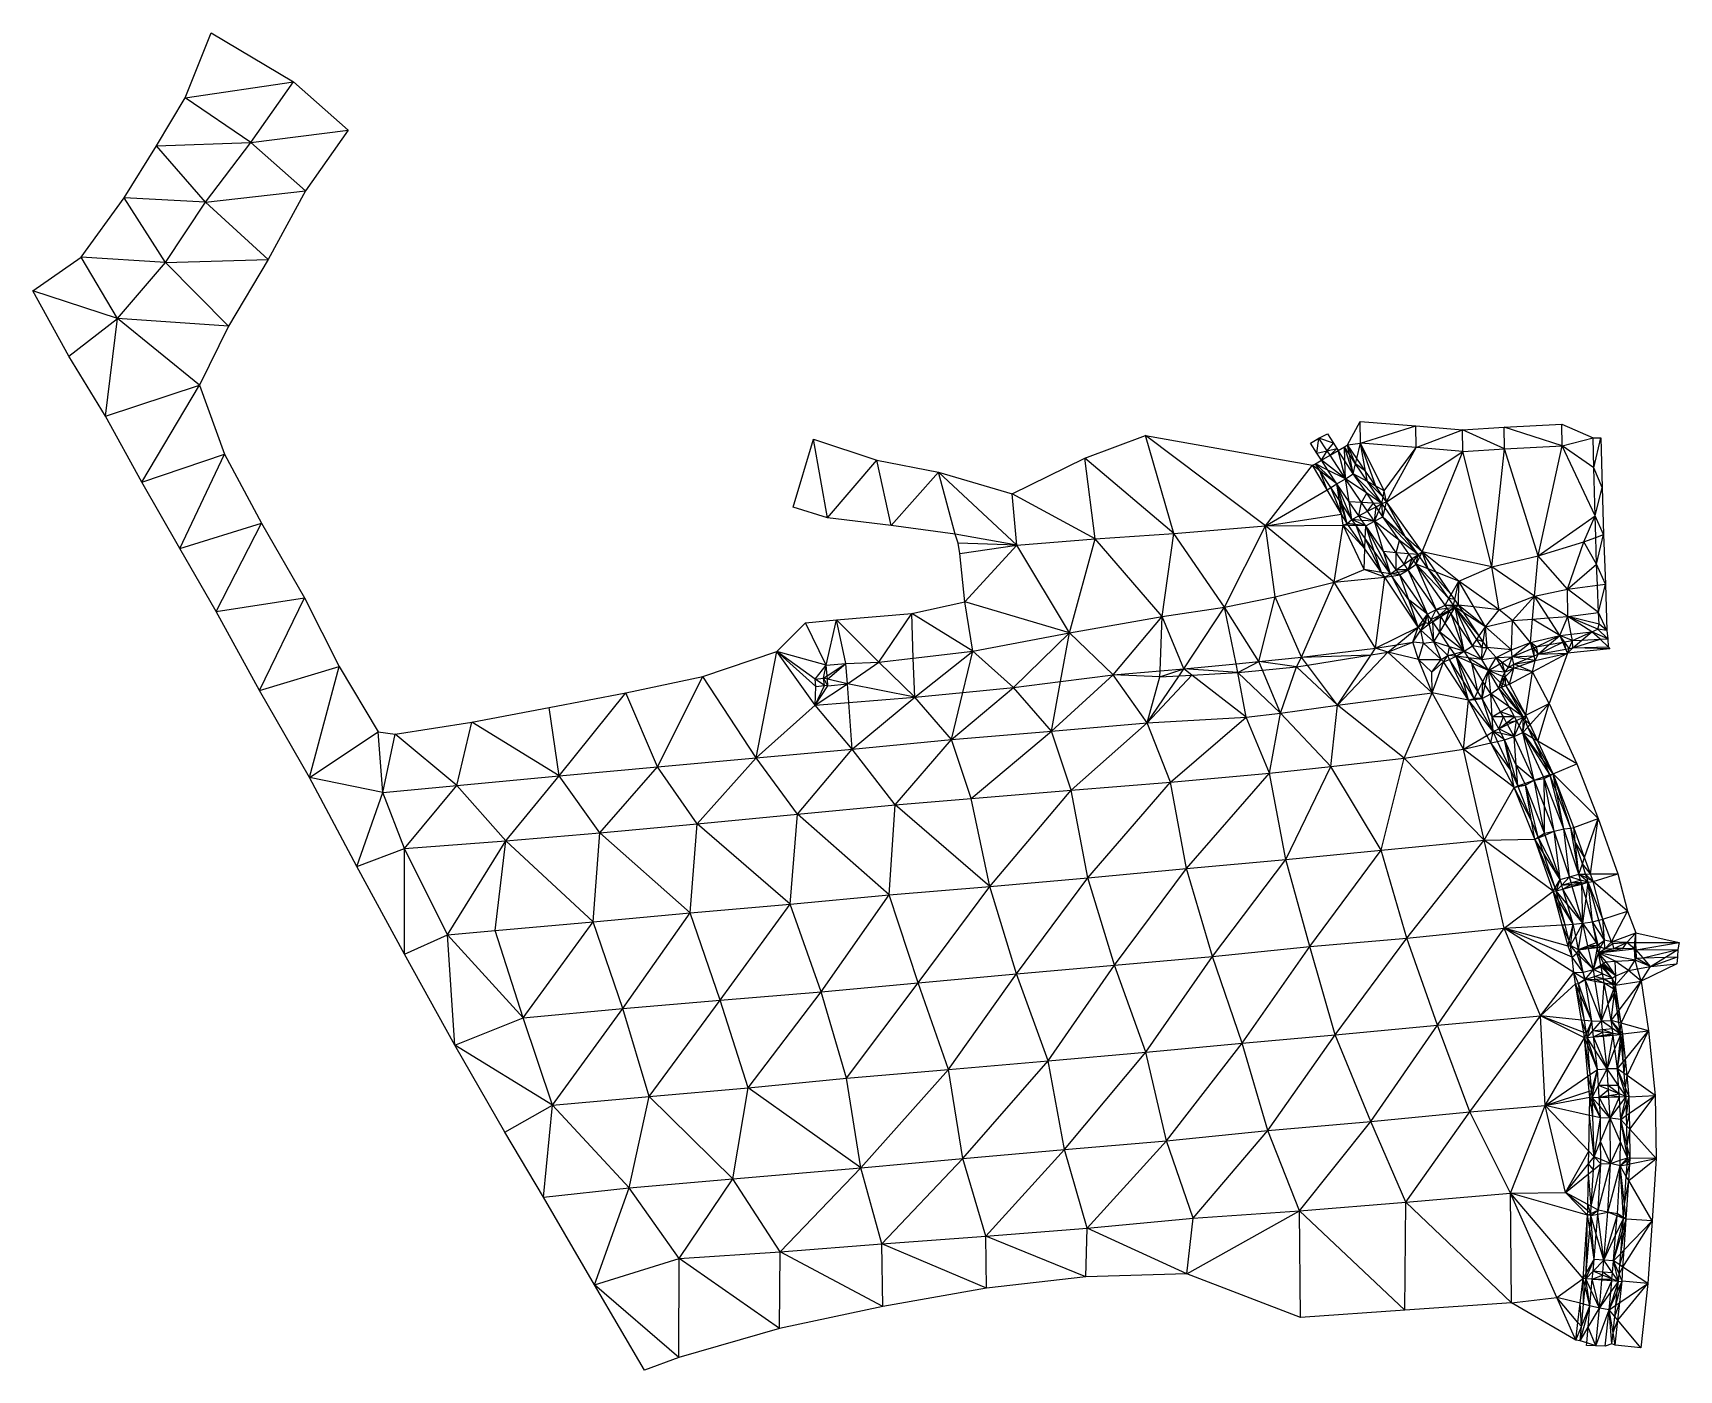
# Model space of a CAD drawing. Header units: metres. Extents: x 119225 to 119860, y 6148174 to 6148689.
import ezdxf

# ---------------------------------------------------------------- set-up
doc = ezdxf.new("R2010")
doc.units = ezdxf.units.M
doc.header["$MEASUREMENT"] = 0
doc.layers.add('20080415_terrängmodell', color=7, linetype='Continuous')

msp = doc.modelspace()

# ---------------------------------------------------------------- linework, layer by layer
at = {"layer": '20080415_terrängmodell'}
for points, invisible_edges in [([(119325.94, 6148670.21, 11.46), (119284.2, 6148664.05, 10.95), (119294.25, 6148689.12, 11.11)], 1), ([(119309.54, 6148646.89, 11.27), (119284.2, 6148664.05, 10.95), (119325.94, 6148670.21, 11.46)], 8), ([(119347.11, 6148651.58, 11.52), (119309.54, 6148646.89, 11.27), (119325.94, 6148670.21, 11.46)], 1), ([(119273.19, 6148645.64, 11.15), (119284.2, 6148664.05, 10.95), (119309.54, 6148646.89, 11.27)], 10), ([(119292, 6148623.8, 11.27), (119260.72, 6148625.49, 11.08), (119273.19, 6148645.64, 11.15)], 8), ([(119292, 6148623.8, 11.27), (119273.19, 6148645.64, 11.15), (119309.54, 6148646.89, 11.27)], 8), ([(119292, 6148623.8, 11.27), (119309.54, 6148646.89, 11.27), (119330.56, 6148628.28, 11.77)], 10), ([(119276.59, 6148600.65, 11.41), (119244.06, 6148602.6, 10.95), (119260.72, 6148625.49, 11.08)], 8), ([(119276.59, 6148600.65, 11.41), (119260.72, 6148625.49, 11.08), (119292, 6148623.8, 11.27)], 10), ([(119316.13, 6148601.79, 11.96), (119276.59, 6148600.65, 11.41), (119292, 6148623.8, 11.27)], 9), ([(119258.06, 6148579, 11.14), (119225.47, 6148589.73, 10.98), (119244.06, 6148602.6, 10.95)], 8), ([(119276.59, 6148600.65, 11.41), (119258.06, 6148579, 11.14), (119244.06, 6148602.6, 10.95)], 9), ([(119300.96, 6148576.02, 11.97), (119258.06, 6148579, 11.14), (119276.59, 6148600.65, 11.41)], 8), ([(119258.06, 6148579, 11.14), (119239.38, 6148564.44, 11.06), (119225.47, 6148589.73, 10.98)], 9), ([(119258.06, 6148579, 11.14), (119253.48, 6148541.32, 11.36), (119239.38, 6148564.44, 11.06)], 1), ([(119289.77, 6148553.35, 12.02), (119253.48, 6148541.32, 11.36), (119258.06, 6148579, 11.14)], 9), ([(119300.96, 6148576.02, 11.97), (119289.77, 6148553.35, 12.02), (119258.06, 6148579, 11.14)], 8), ([(119289.77, 6148553.35, 12.02), (119267.49, 6148515.95, 11.43), (119253.48, 6148541.32, 11.36)], 1), ([(119299.35, 6148526.66, 11.71), (119267.49, 6148515.95, 11.43), (119289.77, 6148553.35, 12.02)], 1), ([(119654.56, 6148533.88, 12.88), (119665.44, 6148496.17, 14.63), (119631.18, 6148525.17, 13.93)], 1), ([(119700.88, 6148499, 13.56), (119665.44, 6148496.17, 14.63), (119654.56, 6148533.88, 12.88)], 9), ([(119700.88, 6148499, 13.56), (119654.56, 6148533.88, 12.88), (119718.99, 6148522.46, 12.47)], 8), ([(119732.51, 6148530.3, 12.3), (119737.4, 6148539.27, 12.3), (119737.53, 6148530.92, 12.3)], 10), ([(119737.53, 6148530.92, 12.3), (119737.4, 6148539.27, 12.3), (119758.87, 6148537.6, 12.31)], 8), ([(119737.53, 6148530.92, 12.3), (119758.87, 6148537.6, 12.31), (119759, 6148529.26, 12.31)], 2), ([(119758.87, 6148537.6, 12.31), (119776.81, 6148536.12, 12.32), (119759, 6148529.26, 12.31)], 2), ([(119759, 6148529.26, 12.31), (119776.81, 6148536.12, 12.32), (119776.94, 6148527.78, 12.32)], 2), ([(119792.88, 6148537.13, 12.42), (119793.01, 6148528.78, 12.42), (119776.81, 6148536.12, 12.32)], 1), ([(119776.81, 6148536.12, 12.32), (119793.01, 6148528.78, 12.42), (119776.94, 6148527.78, 12.32)], 3), ([(119792.88, 6148537.13, 12.42), (119815.17, 6148538.27, 12.3), (119815.3, 6148529.92, 12.3)], 2), ([(119792.88, 6148537.13, 12.42), (119815.3, 6148529.92, 12.3), (119793.01, 6148528.78, 12.42)], 3), ([(119815.3, 6148529.92, 12.3), (119815.17, 6148538.27, 12.3), (119827.23, 6148532.96, 12.51)], 8), ([(119518.64, 6148506.22, 11.83), (119526.5, 6148532.52, 11.86), (119531.88, 6148502.15, 12.25)], 2), ([(119526.5, 6148532.52, 11.86), (119550.95, 6148524.39, 12.68), (119531.88, 6148502.15, 12.25)], 2), ([(119721.4, 6148532.87, 12.55), (119720.63, 6148527.12, 12.6), (119718.17, 6148530.91, 12.58)], 1), ([(119721.4, 6148532.87, 12.55), (119724.59, 6148528.01, 12.57), (119720.63, 6148527.12, 12.6)], 3), ([(119720.63, 6148527.12, 12.6), (119724.59, 6148528.01, 12.57), (119722.44, 6148524.34, 12.61)], 2), ([(119721.4, 6148532.87, 12.55), (119727.04, 6148530.95, 12.43), (119724.59, 6148528.01, 12.57)], 3), ([(119724.59, 6148528.01, 12.57), (119725.73, 6148526.26, 12.58), (119722.44, 6148524.34, 12.61)], 3), ([(119727.04, 6148530.95, 12.43), (119728.39, 6148528.86, 12.45), (119724.59, 6148528.01, 12.57)], 2), ([(119724.59, 6148528.01, 12.57), (119728.39, 6148528.86, 12.45), (119725.73, 6148526.26, 12.58)], 2), ([(119728.39, 6148528.86, 12.45), (119728.88, 6148528.11, 12.45), (119725.73, 6148526.26, 12.58)], 2), ([(119725.73, 6148526.26, 12.58), (119728.88, 6148528.11, 12.45), (119731.69, 6148517.15, 12.62)], 2), ([(119731.27, 6148529.51, 11.6), (119731.45, 6148524.12, 12.48), (119728.88, 6148528.11, 12.45)], 1), ([(119728.88, 6148528.11, 12.45), (119731.45, 6148524.12, 12.48), (119731.69, 6148517.15, 12.62)], 3), ([(119732.51, 6148530.3, 12.3), (119733.24, 6148526.54, 11.62), (119731.27, 6148529.51, 11.6)], 1), ([(119731.27, 6148529.51, 11.6), (119733.24, 6148526.54, 11.62), (119734.65, 6148519.17, 12.51)], 3), ([(119734.65, 6148519.17, 12.51), (119731.45, 6148524.12, 12.48), (119731.27, 6148529.51, 11.6)], 8), ([(119737.53, 6148530.92, 12.3), (119736.09, 6148525.04, 12.34), (119732.51, 6148530.3, 12.3)], 1), ([(119735.59, 6148522.99, 11.64), (119733.24, 6148526.54, 11.62), (119732.51, 6148530.3, 12.3)], 8), ([(119732.51, 6148530.3, 12.3), (119736.09, 6148525.04, 12.34), (119735.59, 6148522.99, 11.64)], 3), ([(119739.42, 6148520.12, 12.38), (119736.09, 6148525.04, 12.34), (119737.53, 6148530.92, 12.3)], 8), ([(119737.53, 6148530.92, 12.3), (119759, 6148529.26, 12.31), (119746.58, 6148512.54, 12.44)], 3), ([(119743.36, 6148514.33, 12.42), (119739.42, 6148520.12, 12.38), (119737.53, 6148530.92, 12.3)], 8), ([(119746.58, 6148512.54, 12.44), (119743.36, 6148514.33, 12.42), (119737.53, 6148530.92, 12.3)], 8), ([(119759, 6148529.26, 12.31), (119747.45, 6148508.3, 12.46), (119746.58, 6148512.54, 12.44)], 1), ([(119759, 6148529.26, 12.31), (119776.94, 6148527.78, 12.32), (119747.45, 6148508.3, 12.46)], 3), ([(119776.94, 6148527.78, 12.32), (119761.28, 6148489.06, 12.46), (119747.45, 6148508.3, 12.46)], 1), ([(119776.94, 6148527.78, 12.32), (119788.14, 6148483.21, 12.66), (119761.28, 6148489.06, 12.46)], 1), ([(119776.94, 6148527.78, 12.32), (119793.01, 6148528.78, 12.42), (119788.14, 6148483.21, 12.66)], 2), ([(119793.01, 6148528.78, 12.42), (119805.98, 6148487.45, 12.46), (119788.14, 6148483.21, 12.66)], 3), ([(119815.3, 6148529.92, 12.3), (119805.98, 6148487.45, 12.46), (119793.01, 6148528.78, 12.42)], 1), ([(119815.3, 6148529.92, 12.3), (119827.95, 6148502.91, 12.43), (119805.98, 6148487.45, 12.46)], 3), ([(119815.3, 6148529.92, 12.3), (119827.23, 6148532.96, 12.51), (119827.46, 6148521.39, 12.49)], 2), ([(119815.3, 6148529.92, 12.3), (119827.46, 6148521.39, 12.49), (119827.95, 6148502.91, 12.43)], 3), ([(119827.23, 6148532.96, 12.51), (119830.16, 6148532.96, 12.56), (119827.46, 6148521.39, 12.49)], 2), ([(119299.35, 6148526.66, 11.71), (119282.08, 6148490.35, 11.61), (119267.49, 6148515.95, 11.43)], 1), ([(119313.66, 6148500.07, 11.78), (119282.08, 6148490.35, 11.61), (119299.35, 6148526.66, 11.71)], 1), ([(119531.88, 6148502.15, 12.25), (119550.95, 6148524.39, 12.68), (119556.53, 6148499.24, 13.13)], 2), ([(119550.95, 6148524.39, 12.68), (119574.76, 6148519.76, 14.05), (119556.53, 6148499.24, 13.13)], 2), ([(119631.18, 6148525.17, 13.93), (119635.14, 6148494.01, 14.65), (119603.17, 6148511.38, 14.97)], 1), ([(119665.44, 6148496.17, 14.63), (119635.14, 6148494.01, 14.65), (119631.18, 6148525.17, 13.93)], 9), ([(119718.99, 6148522.46, 12.47), (119724.61, 6148512.98, 12.48), (119700.88, 6148499, 13.56)], 3), ([(119720.07, 6148522.96, 11.85), (119721.84, 6148520.26, 11.84), (119718.99, 6148522.46, 12.47)], 1), ([(119718.99, 6148522.46, 12.47), (119721.84, 6148520.26, 11.84), (119724.61, 6148512.98, 12.48)], 3), ([(119722.44, 6148524.34, 12.61), (119724.92, 6148520.54, 12.62), (119720.07, 6148522.96, 11.85)], 1), ([(119720.07, 6148522.96, 11.85), (119724.92, 6148520.54, 12.62), (119728.39, 6148515.21, 12.65)], 3), ([(119728.39, 6148515.21, 12.65), (119721.84, 6148520.26, 11.84), (119720.07, 6148522.96, 11.85)], 8), ([(119722.44, 6148524.34, 12.61), (119725.73, 6148526.26, 12.58), (119731.69, 6148517.15, 12.62)], 2), ([(119731.69, 6148517.15, 12.62), (119724.92, 6148520.54, 12.62), (119722.44, 6148524.34, 12.61)], 8), ([(119731.69, 6148517.15, 12.62), (119731.45, 6148524.12, 12.48), (119734.65, 6148519.17, 12.51)], 10), ([(119734.65, 6148519.17, 12.51), (119733.24, 6148526.54, 11.62), (119735.59, 6148522.99, 11.64)], 10), ([(119734.65, 6148519.17, 12.51), (119735.59, 6148522.99, 11.64), (119740.13, 6148516.12, 11.68)], 2), ([(119735.59, 6148522.99, 11.64), (119736.09, 6148525.04, 12.34), (119739.42, 6148520.12, 12.38)], 2), ([(119735.59, 6148522.99, 11.64), (119739.42, 6148520.12, 12.38), (119740.13, 6148516.12, 11.68)], 3), ([(119827.46, 6148521.39, 12.49), (119830.72, 6148513.8, 12.55), (119827.95, 6148502.91, 12.43)], 3), ([(119556.53, 6148499.24, 13.13), (119574.76, 6148519.76, 14.05), (119581.13, 6148495.89, 13.91)], 2), ([(119574.76, 6148519.76, 14.05), (119603.17, 6148511.38, 14.97), (119604.87, 6148491.55, 14.4)], 2), ([(119581.13, 6148495.89, 13.91), (119574.76, 6148519.76, 14.05), (119604.87, 6148491.55, 14.4)], 2), ([(119721.84, 6148520.26, 11.84), (119726.06, 6148513.84, 11.8), (119724.61, 6148512.98, 12.48)], 3), ([(119728.39, 6148515.21, 12.65), (119726.06, 6148513.84, 11.8), (119721.84, 6148520.26, 11.84)], 9), ([(119728.39, 6148515.21, 12.65), (119724.92, 6148520.54, 12.62), (119731.69, 6148517.15, 12.62)], 10), ([(119728.39, 6148515.21, 12.65), (119729.37, 6148508.78, 11.77), (119726.06, 6148513.84, 11.8)], 1), ([(119731.69, 6148517.15, 12.62), (119733.09, 6148508.34, 12.64), (119728.39, 6148515.21, 12.65)], 1), ([(119728.39, 6148515.21, 12.65), (119733.09, 6148508.34, 12.64), (119734.18, 6148501.45, 11.73)], 3), ([(119734.18, 6148501.45, 11.73), (119730.48, 6148507.1, 11.76), (119728.39, 6148515.21, 12.65)], 8), ([(119728.39, 6148515.21, 12.65), (119730.48, 6148507.1, 11.76), (119729.37, 6148508.78, 11.77)], 1), ([(119734.65, 6148519.17, 12.51), (119739.86, 6148511.61, 12.55), (119731.69, 6148517.15, 12.62)], 1), ([(119731.69, 6148517.15, 12.62), (119737.9, 6148508.07, 12.63), (119733.09, 6148508.34, 12.64)], 1), ([(119731.69, 6148517.15, 12.62), (119739.86, 6148511.61, 12.55), (119737.9, 6148508.07, 12.63)], 3), ([(119734.65, 6148519.17, 12.51), (119740.13, 6148516.12, 11.68), (119745.75, 6148507.62, 11.74)], 3), ([(119745.75, 6148507.62, 11.74), (119739.86, 6148511.61, 12.55), (119734.65, 6148519.17, 12.51)], 8), ([(119740.13, 6148516.12, 11.68), (119739.42, 6148520.12, 12.38), (119743.36, 6148514.33, 12.42)], 2), ([(119740.13, 6148516.12, 11.68), (119746.18, 6148510.17, 12.45), (119745.75, 6148507.62, 11.74)], 3), ([(119740.13, 6148516.12, 11.68), (119743.36, 6148514.33, 12.42), (119746.18, 6148510.17, 12.45)], 3), ([(119635.14, 6148494.01, 14.65), (119604.87, 6148491.55, 14.4), (119603.17, 6148511.38, 14.97)], 9), ([(119700.88, 6148499, 13.56), (119724.61, 6148512.98, 12.48), (119730.16, 6148503.61, 12.48)], 10), ([(119724.61, 6148512.98, 12.48), (119726.06, 6148513.84, 11.8), (119730.16, 6148503.61, 12.48)], 2), ([(119726.06, 6148513.84, 11.8), (119729.37, 6148508.78, 11.77), (119730.16, 6148503.61, 12.48)], 3), ([(119729.37, 6148508.78, 11.77), (119730.48, 6148507.1, 11.76), (119732.3, 6148500, 12.49)], 3), ([(119730.16, 6148503.61, 12.48), (119729.37, 6148508.78, 11.77), (119732.3, 6148500, 12.49)], 2), ([(119739.86, 6148511.61, 12.55), (119742.49, 6148507.8, 12.56), (119737.9, 6148508.07, 12.63)], 1), ([(119745.75, 6148507.62, 11.74), (119742.49, 6148507.8, 12.56), (119739.86, 6148511.61, 12.55)], 8), ([(119746.18, 6148510.17, 12.45), (119743.36, 6148514.33, 12.42), (119746.58, 6148512.54, 12.44)], 10), ([(119745.75, 6148507.62, 11.74), (119746.18, 6148510.17, 12.45), (119747.45, 6148508.3, 12.46)], 10), ([(119747.45, 6148508.3, 12.46), (119746.18, 6148510.17, 12.45), (119746.58, 6148512.54, 12.44)], 8), ([(119700.88, 6148499, 13.56), (119730.16, 6148503.61, 12.48), (119730.82, 6148499.31, 12.6)], 10), ([(119730.82, 6148499.31, 12.6), (119730.16, 6148503.61, 12.48), (119732.3, 6148500, 12.49)], 10), ([(119732.3, 6148500, 12.49), (119730.48, 6148507.1, 11.76), (119734.18, 6148501.45, 11.73)], 10), ([(119733.09, 6148508.34, 12.64), (119736.83, 6148502.86, 12.63), (119734.18, 6148501.45, 11.73)], 3), ([(119733.09, 6148508.34, 12.64), (119737.9, 6148508.07, 12.63), (119736.83, 6148502.86, 12.63)], 3), ([(119736.83, 6148502.86, 12.63), (119738, 6148501.16, 12.63), (119734.18, 6148501.45, 11.73)], 1), ([(119737.9, 6148508.07, 12.63), (119740.22, 6148504.67, 12.63), (119736.83, 6148502.86, 12.63)], 3), ([(119736.83, 6148502.86, 12.63), (119740.22, 6148504.67, 12.63), (119742.87, 6148500.8, 12.64)], 2), ([(119742.87, 6148500.8, 12.64), (119738, 6148501.16, 12.63), (119736.83, 6148502.86, 12.63)], 8), ([(119737.9, 6148508.07, 12.63), (119742.49, 6148507.8, 12.56), (119740.22, 6148504.67, 12.63)], 3), ([(119742.49, 6148507.8, 12.56), (119743.46, 6148506.4, 12.57), (119740.22, 6148504.67, 12.63)], 3), ([(119740.22, 6148504.67, 12.63), (119743.46, 6148506.4, 12.57), (119742.87, 6148500.8, 12.64)], 2), ([(119745.75, 6148507.62, 11.74), (119743.46, 6148506.4, 12.57), (119742.49, 6148507.8, 12.56)], 9), ([(119743.46, 6148506.4, 12.57), (119744.56, 6148504.8, 12.57), (119742.87, 6148500.8, 12.64)], 3), ([(119742.87, 6148500.8, 12.64), (119744.56, 6148504.8, 12.57), (119746.15, 6148502.49, 12.58)], 10), ([(119746.15, 6148502.49, 12.58), (119752.53, 6148493.42, 12.58), (119742.87, 6148500.8, 12.64)], 1), ([(119745.75, 6148507.62, 11.74), (119744.56, 6148504.8, 12.57), (119743.46, 6148506.4, 12.57)], 1), ([(119746.15, 6148502.49, 12.58), (119744.56, 6148504.8, 12.57), (119745.75, 6148507.62, 11.74)], 8), ([(119747.45, 6148508.3, 12.46), (119746.93, 6148505.96, 11.74), (119745.75, 6148507.62, 11.74)], 1), ([(119745.75, 6148507.62, 11.74), (119746.93, 6148505.96, 11.74), (119746.15, 6148502.49, 12.58)], 3), ([(119746.15, 6148502.49, 12.58), (119746.93, 6148505.96, 11.74), (119754.88, 6148494.75, 11.72)], 2), ([(119746.15, 6148502.49, 12.58), (119754.88, 6148494.75, 11.72), (119759.7, 6148487.95, 11.71)], 3), ([(119759.7, 6148487.95, 11.71), (119752.53, 6148493.42, 12.58), (119746.15, 6148502.49, 12.58)], 8), ([(119754.88, 6148494.75, 11.72), (119746.93, 6148505.96, 11.74), (119747.45, 6148508.3, 12.46)], 8), ([(119761.28, 6148489.06, 12.46), (119754.88, 6148494.75, 11.72), (119747.45, 6148508.3, 12.46)], 8), ([(119827.95, 6148502.91, 12.43), (119823.62, 6148492.93, 12.39), (119805.98, 6148487.45, 12.46)], 3), ([(119827.95, 6148502.91, 12.43), (119828.21, 6148494.59, 12.42), (119823.62, 6148492.93, 12.39)], 3), ([(119831.2, 6148495.67, 12.49), (119828.21, 6148494.59, 12.42), (119827.95, 6148502.91, 12.43)], 9), ([(119313.66, 6148500.07, 11.78), (119296.18, 6148466.04, 11.59), (119282.08, 6148490.35, 11.61)], 1), ([(119313.66, 6148500.07, 11.78), (119330.18, 6148471.33, 12.14), (119296.18, 6148466.04, 11.59)], 2), ([(119581.13, 6148495.89, 13.91), (119604.87, 6148491.55, 14.4), (119582.27, 6148492.33, 13.86)], 1), ([(119665.44, 6148496.17, 14.63), (119661, 6148464.12, 14.59), (119635.14, 6148494.01, 14.65)], 1), ([(119665.44, 6148496.17, 14.63), (119685.01, 6148467.69, 15.39), (119661, 6148464.12, 14.59)], 3), ([(119700.88, 6148499, 13.56), (119685.01, 6148467.69, 15.39), (119665.44, 6148496.17, 14.63)], 1), ([(119700.88, 6148499, 13.56), (119704.59, 6148471.64, 15.5), (119685.01, 6148467.69, 15.39)], 3), ([(119700.88, 6148499, 13.56), (119730.82, 6148499.31, 12.6), (119727.35, 6148477.3, 13.88)], 2), ([(119700.88, 6148499, 13.56), (119727.35, 6148477.3, 13.88), (119704.59, 6148471.64, 15.5)], 3), ([(119730.82, 6148499.31, 12.6), (119738.95, 6148482.22, 13), (119727.35, 6148477.3, 13.88)], 3), ([(119732.3, 6148500, 12.49), (119732.84, 6148499.24, 12.5), (119730.82, 6148499.31, 12.6)], 1), ([(119730.82, 6148499.31, 12.6), (119739.19, 6148490.18, 12.66), (119738.95, 6148482.22, 13)], 3), ([(119730.82, 6148499.31, 12.6), (119732.84, 6148499.24, 12.5), (119739.19, 6148490.18, 12.66)], 3), ([(119734.18, 6148501.45, 11.73), (119735.52, 6148499.56, 11.73), (119732.3, 6148500, 12.49)], 1), ([(119732.3, 6148500, 12.49), (119735.52, 6148499.56, 11.73), (119732.84, 6148499.24, 12.5)], 3), ([(119735.52, 6148499.56, 11.73), (119735.82, 6148499.14, 11.73), (119732.84, 6148499.24, 12.5)], 1), ([(119732.84, 6148499.24, 12.5), (119735.82, 6148499.14, 11.73), (119739.19, 6148490.18, 12.66)], 3), ([(119734.18, 6148501.45, 11.73), (119738, 6148501.16, 12.63), (119739.47, 6148499.01, 12.62)], 3), ([(119739.47, 6148499.01, 12.62), (119735.52, 6148499.56, 11.73), (119734.18, 6148501.45, 11.73)], 8), ([(119739.47, 6148499.01, 12.62), (119735.82, 6148499.14, 11.73), (119735.52, 6148499.56, 11.73)], 8), ([(119735.82, 6148499.14, 11.73), (119739.32, 6148494.19, 11.73), (119739.19, 6148490.18, 12.66)], 3), ([(119739.47, 6148499.01, 12.62), (119739.32, 6148494.19, 11.73), (119735.82, 6148499.14, 11.73)], 9), ([(119739.47, 6148499.01, 12.62), (119738, 6148501.16, 12.63), (119742.87, 6148500.8, 12.64)], 10), ([(119739.47, 6148499.01, 12.62), (119742.75, 6148489.35, 11.73), (119739.32, 6148494.19, 11.73)], 1), ([(119742.87, 6148500.8, 12.64), (119746.39, 6148489.14, 12.59), (119739.47, 6148499.01, 12.62)], 1), ([(119739.47, 6148499.01, 12.62), (119746.39, 6148489.14, 12.59), (119748.98, 6148480.55, 11.72)], 3), ([(119748.98, 6148480.55, 11.72), (119742.75, 6148489.35, 11.73), (119739.47, 6148499.01, 12.62)], 8), ([(119742.87, 6148500.8, 12.64), (119751.26, 6148488.71, 12.64), (119746.39, 6148489.14, 12.59)], 1), ([(119742.87, 6148500.8, 12.64), (119752.53, 6148493.42, 12.58), (119751.26, 6148488.71, 12.64)], 3), ([(119582.27, 6148492.33, 13.86), (119604.87, 6148491.55, 14.4), (119582.95, 6148488.34, 13.82)], 3), ([(119584.88, 6148469.82, 12.92), (119582.95, 6148488.34, 13.82), (119604.87, 6148491.55, 14.4)], 8), ([(119584.88, 6148469.82, 12.92), (119604.87, 6148491.55, 14.4), (119625.25, 6148457.86, 13.17)], 2), ([(119625.25, 6148457.86, 13.17), (119604.87, 6148491.55, 14.4), (119635.14, 6148494.01, 14.65)], 8), ([(119625.25, 6148457.86, 13.17), (119635.14, 6148494.01, 14.65), (119661, 6148464.12, 14.59)], 10), ([(119738.95, 6148482.22, 13), (119739.19, 6148490.18, 12.66), (119745.54, 6148481.12, 12.82)], 2), ([(119739.19, 6148490.18, 12.66), (119739.32, 6148494.19, 11.73), (119745.54, 6148481.12, 12.82)], 2), ([(119739.32, 6148494.19, 11.73), (119742.75, 6148489.35, 11.73), (119745.54, 6148481.12, 12.82)], 3), ([(119752.53, 6148493.42, 12.58), (119756.15, 6148488.27, 12.59), (119751.26, 6148488.71, 12.64)], 1), ([(119759.7, 6148487.95, 11.71), (119756.15, 6148488.27, 12.59), (119752.53, 6148493.42, 12.58)], 8), ([(119759.7, 6148487.95, 11.71), (119754.88, 6148494.75, 11.72), (119761.28, 6148489.06, 12.46)], 10), ([(119805.98, 6148487.45, 12.46), (119823.62, 6148492.93, 12.39), (119817.35, 6148474.58, 12.29)], 2), ([(119823.62, 6148492.93, 12.39), (119828.54, 6148484.34, 12.4), (119817.35, 6148474.58, 12.29)], 3), ([(119823.62, 6148492.93, 12.39), (119828.21, 6148494.59, 12.42), (119828.54, 6148484.34, 12.4)], 2), ([(119828.54, 6148484.34, 12.4), (119828.21, 6148494.59, 12.42), (119831.2, 6148495.67, 12.49)], 8), ([(119745.54, 6148481.12, 12.82), (119742.75, 6148489.35, 11.73), (119748.98, 6148480.55, 11.72)], 2), ([(119746.39, 6148489.14, 12.59), (119751.29, 6148482.15, 12.57), (119748.98, 6148480.55, 11.72)], 3), ([(119746.39, 6148489.14, 12.59), (119751.26, 6148488.71, 12.64), (119751.29, 6148482.15, 12.57)], 3), ([(119751.26, 6148488.71, 12.64), (119754.34, 6148484.26, 12.65), (119751.29, 6148482.15, 12.57)], 3), ([(119751.26, 6148488.71, 12.64), (119756.15, 6148488.27, 12.59), (119754.34, 6148484.26, 12.65)], 3), ([(119751.29, 6148482.15, 12.57), (119754.34, 6148484.26, 12.65), (119755.85, 6148482.08, 12.65)], 2), ([(119756.15, 6148488.27, 12.59), (119757.46, 6148486.41, 12.59), (119754.34, 6148484.26, 12.65)], 3), ([(119754.34, 6148484.26, 12.65), (119757.46, 6148486.41, 12.59), (119755.85, 6148482.08, 12.65)], 2), ([(119757.46, 6148486.41, 12.59), (119758.1, 6148485.51, 12.59), (119755.85, 6148482.08, 12.65)], 3), ([(119755.85, 6148482.08, 12.65), (119758.1, 6148485.51, 12.59), (119758.93, 6148484.32, 12.59)], 10), ([(119755.85, 6148482.08, 12.65), (119758.93, 6148484.32, 12.59), (119766.61, 6148466.79, 12.61)], 2), ([(119759.7, 6148487.95, 11.71), (119757.46, 6148486.41, 12.59), (119756.15, 6148488.27, 12.59)], 9), ([(119759.7, 6148487.95, 11.71), (119758.1, 6148485.51, 12.59), (119757.46, 6148486.41, 12.59)], 1), ([(119758.93, 6148484.32, 12.59), (119758.1, 6148485.51, 12.59), (119759.7, 6148487.95, 11.71)], 8), ([(119759.7, 6148487.95, 11.71), (119760.3, 6148487.09, 11.71), (119758.93, 6148484.32, 12.59)], 3), ([(119758.93, 6148484.32, 12.59), (119760.3, 6148487.09, 11.71), (119763.56, 6148482.44, 11.71)], 2), ([(119766.61, 6148466.79, 12.61), (119758.93, 6148484.32, 12.59), (119770.08, 6148468.5, 12.56)], 10), ([(119758.93, 6148484.32, 12.59), (119771.55, 6148471.05, 11.7), (119770.08, 6148468.5, 12.56)], 3), ([(119758.93, 6148484.32, 12.59), (119763.56, 6148482.44, 11.71), (119771.55, 6148471.05, 11.7)], 3), ([(119761.28, 6148489.06, 12.46), (119760.3, 6148487.09, 11.71), (119759.7, 6148487.95, 11.71)], 1), ([(119763.56, 6148482.44, 11.71), (119760.3, 6148487.09, 11.71), (119761.28, 6148489.06, 12.46)], 8), ([(119788.14, 6148483.21, 12.66), (119775.37, 6148477.67, 12.29), (119761.28, 6148489.06, 12.46)], 9), ([(119761.28, 6148489.06, 12.46), (119766.62, 6148481.2, 12.36), (119763.56, 6148482.44, 11.71)], 1), ([(119775.37, 6148477.67, 12.29), (119766.62, 6148481.2, 12.36), (119761.28, 6148489.06, 12.46)], 8), ([(119788.14, 6148483.21, 12.66), (119790.97, 6148466.7, 12.59), (119775.37, 6148477.67, 12.29)], 1), ([(119788.14, 6148483.21, 12.66), (119805.98, 6148487.45, 12.46), (119804.53, 6148471.88, 12.65)], 2), ([(119788.14, 6148483.21, 12.66), (119804.53, 6148471.88, 12.65), (119790.97, 6148466.7, 12.59)], 3), ([(119805.98, 6148487.45, 12.46), (119817.35, 6148474.58, 12.29), (119804.53, 6148471.88, 12.65)], 3), ([(119828.54, 6148484.34, 12.4), (119828.87, 6148476.18, 12.35), (119817.35, 6148474.58, 12.29)], 3), ([(119831.97, 6148476.61, 12.42), (119828.87, 6148476.18, 12.35), (119828.54, 6148484.34, 12.4)], 9), ([(119727.35, 6148477.3, 13.88), (119714.76, 6148448.45, 15.89), (119704.59, 6148471.64, 15.5)], 1), ([(119727.35, 6148477.3, 13.88), (119743.31, 6148451.88, 13.69), (119714.76, 6148448.45, 15.89)], 3), ([(119727.35, 6148477.3, 13.88), (119738.95, 6148482.22, 13), (119746.88, 6148479.21, 12.86)], 10), ([(119727.35, 6148477.3, 13.88), (119746.88, 6148479.21, 12.86), (119743.31, 6148451.88, 13.69)], 2), ([(119738.95, 6148482.22, 13), (119745.54, 6148481.12, 12.82), (119746.88, 6148479.21, 12.86)], 3), ([(119746.88, 6148479.21, 12.86), (119759.76, 6148459.99, 12.8), (119743.31, 6148451.88, 13.69)], 3), ([(119746.88, 6148479.21, 12.86), (119745.54, 6148481.12, 12.82), (119748.98, 6148480.55, 11.72)], 10), ([(119748.98, 6148480.55, 11.72), (119749.61, 6148479.65, 11.72), (119746.88, 6148479.21, 12.86)], 3), ([(119746.88, 6148479.21, 12.86), (119749.61, 6148479.65, 11.72), (119759.76, 6148459.99, 12.8)], 2), ([(119751.29, 6148482.15, 12.57), (119751.94, 6148481.21, 12.56), (119748.98, 6148480.55, 11.72)], 3), ([(119748.98, 6148480.55, 11.72), (119751.94, 6148481.21, 12.56), (119752.7, 6148480.14, 12.56)], 2), ([(119752.7, 6148480.14, 12.56), (119749.61, 6148479.65, 11.72), (119748.98, 6148480.55, 11.72)], 9), ([(119752.7, 6148480.14, 12.56), (119756.07, 6148470.53, 11.68), (119749.61, 6148479.65, 11.72)], 1), ([(119749.61, 6148479.65, 11.72), (119756.07, 6148470.53, 11.68), (119759.76, 6148459.99, 12.8)], 3), ([(119755.85, 6148482.08, 12.65), (119751.94, 6148481.21, 12.56), (119751.29, 6148482.15, 12.57)], 9), ([(119752.7, 6148480.14, 12.56), (119751.94, 6148481.21, 12.56), (119755.85, 6148482.08, 12.65)], 8), ([(119752.7, 6148480.14, 12.56), (119755.85, 6148482.08, 12.65), (119763.32, 6148465.06, 12.5)], 2), ([(119763.32, 6148465.06, 12.5), (119756.07, 6148470.53, 11.68), (119752.7, 6148480.14, 12.56)], 8), ([(119755.85, 6148482.08, 12.65), (119766.61, 6148466.79, 12.61), (119763.32, 6148465.06, 12.5)], 3), ([(119763.56, 6148482.44, 11.71), (119772.46, 6148472.62, 12.25), (119771.55, 6148471.05, 11.7)], 3), ([(119763.56, 6148482.44, 11.71), (119766.62, 6148481.2, 12.36), (119772.46, 6148472.62, 12.25)], 3), ([(119772.46, 6148472.62, 12.25), (119766.62, 6148481.2, 12.36), (119775.37, 6148477.67, 12.29)], 10), ([(119773.8, 6148470.64, 12.22), (119772.46, 6148472.62, 12.25), (119775.37, 6148477.67, 12.29)], 8), ([(119775.25, 6148468.51, 12.2), (119773.8, 6148470.64, 12.22), (119775.37, 6148477.67, 12.29)], 8), ([(119775.37, 6148477.67, 12.29), (119781.13, 6148467.84, 12.29), (119775.25, 6148468.51, 12.2)], 1), ([(119790.97, 6148466.7, 12.59), (119781.13, 6148467.84, 12.29), (119775.37, 6148477.67, 12.29)], 8), ([(119330.18, 6148471.33, 12.14), (119312.9, 6148435.61, 11.74), (119296.18, 6148466.04, 11.59)], 1), ([(119343.64, 6148444.82, 12.73), (119312.9, 6148435.61, 11.74), (119330.18, 6148471.33, 12.14)], 1), ([(119704.59, 6148471.64, 15.5), (119698.25, 6148446.75, 15.83), (119685.01, 6148467.69, 15.39)], 1), ([(119704.59, 6148471.64, 15.5), (119714.76, 6148448.45, 15.89), (119698.25, 6148446.75, 15.83)], 3), ([(119756.07, 6148470.53, 11.68), (119761.63, 6148462.66, 11.65), (119759.76, 6148459.99, 12.8)], 3), ([(119763.32, 6148465.06, 12.5), (119761.63, 6148462.66, 11.65), (119756.07, 6148470.53, 11.68)], 9), ([(119770.08, 6148468.5, 12.56), (119771.55, 6148471.05, 11.7), (119773.33, 6148468.51, 11.7)], 10), ([(119771.55, 6148471.05, 11.7), (119772.46, 6148472.62, 12.25), (119773.8, 6148470.64, 12.22)], 2), ([(119771.55, 6148471.05, 11.7), (119773.8, 6148470.64, 12.22), (119773.33, 6148468.51, 11.7)], 3), ([(119773.33, 6148468.51, 11.7), (119773.8, 6148470.64, 12.22), (119775.25, 6148468.51, 12.2)], 10), ([(119804.53, 6148471.88, 12.65), (119796.05, 6148462.58, 12.57), (119790.97, 6148466.7, 12.59)], 1), ([(119804.53, 6148471.88, 12.65), (119803.79, 6148463.13, 12.43), (119796.05, 6148462.58, 12.57)], 3), ([(119804.53, 6148471.88, 12.65), (119809.94, 6148463.57, 12.31), (119803.79, 6148463.13, 12.43)], 3), ([(119804.53, 6148471.88, 12.65), (119817.35, 6148474.58, 12.29), (119817.43, 6148464.11, 12.17)], 2), ([(119817.43, 6148464.11, 12.17), (119809.94, 6148463.57, 12.31), (119804.53, 6148471.88, 12.65)], 9), ([(119817.35, 6148474.58, 12.29), (119828.87, 6148476.18, 12.35), (119829.31, 6148465.61, 12.29)], 2), ([(119817.35, 6148474.58, 12.29), (119829.31, 6148465.61, 12.29), (119817.43, 6148464.11, 12.17)], 3), ([(119829.31, 6148465.61, 12.29), (119828.87, 6148476.18, 12.35), (119831.97, 6148476.61, 12.42)], 8), ([(119535.38, 6148462.8, 11.34), (119564.39, 6148465.29, 11.87), (119551.75, 6148446.54, 11.29)], 2), ([(119564.39, 6148465.29, 11.87), (119565.01, 6148448.07, 11.49), (119551.75, 6148446.54, 11.29)], 3), ([(119588, 6148450.74, 11.85), (119564.39, 6148465.29, 11.87), (119584.88, 6148469.82, 12.92)], 8), ([(119588, 6148450.74, 11.85), (119565.01, 6148448.07, 11.49), (119564.39, 6148465.29, 11.87)], 9), ([(119588, 6148450.74, 11.85), (119584.88, 6148469.82, 12.92), (119625.25, 6148457.86, 13.17)], 10), ([(119625.25, 6148457.86, 13.17), (119661, 6148464.12, 14.59), (119642.11, 6148441.59, 13.01)], 2), ([(119661, 6148464.12, 14.59), (119660.17, 6148443.14, 13.73), (119642.11, 6148441.59, 13.01)], 3), ([(119669.34, 6148443.92, 14.09), (119660.17, 6148443.14, 13.73), (119661, 6148464.12, 14.59)], 9), ([(119669.34, 6148443.92, 14.09), (119661, 6148464.12, 14.59), (119685.01, 6148467.69, 15.39)], 8), ([(119685.01, 6148467.69, 15.39), (119689.49, 6148445.9, 15.3), (119669.34, 6148443.92, 14.09)], 3), ([(119698.25, 6148446.75, 15.83), (119689.49, 6148445.9, 15.3), (119685.01, 6148467.69, 15.39)], 9), ([(119762.22, 6148461.83, 11.65), (119761.63, 6148462.66, 11.65), (119763.32, 6148465.06, 12.5)], 8), ([(119763.32, 6148465.06, 12.5), (119762.51, 6148461.65, 11.64), (119762.22, 6148461.83, 11.65)], 1), ([(119763.32, 6148465.06, 12.5), (119764.01, 6148461.25, 12.59), (119762.51, 6148461.65, 11.64)], 1), ([(119766.61, 6148466.79, 12.61), (119764.79, 6148462.9, 12.49), (119763.32, 6148465.06, 12.5)], 1), ([(119763.32, 6148465.06, 12.5), (119764.79, 6148462.9, 12.49), (119764.01, 6148461.25, 12.59)], 3), ([(119766.61, 6148466.79, 12.61), (119768.09, 6148464.61, 12.6), (119764.79, 6148462.9, 12.49)], 3), ([(119764.79, 6148462.9, 12.49), (119768.09, 6148464.61, 12.6), (119765.33, 6148462.1, 12.48)], 2), ([(119768.09, 6148464.61, 12.6), (119768.44, 6148464.1, 12.59), (119765.33, 6148462.1, 12.48)], 3), ([(119765.33, 6148462.1, 12.48), (119768.44, 6148464.1, 12.59), (119768.06, 6148458.07, 12.46)], 2), ([(119770.08, 6148468.5, 12.56), (119770.9, 6148467.3, 12.56), (119766.61, 6148466.79, 12.61)], 3), ([(119766.61, 6148466.79, 12.61), (119770.9, 6148467.3, 12.56), (119768.09, 6148464.61, 12.6)], 2), ([(119768.44, 6148464.1, 12.59), (119770.18, 6148461.53, 12.57), (119768.06, 6148458.07, 12.46)], 3), ([(119770.9, 6148467.3, 12.56), (119771.51, 6148466.39, 12.56), (119768.09, 6148464.61, 12.6)], 3), ([(119768.09, 6148464.61, 12.6), (119771.51, 6148466.39, 12.56), (119768.44, 6148464.1, 12.59)], 2), ([(119771.51, 6148466.39, 12.56), (119771.66, 6148466.18, 12.56), (119768.44, 6148464.1, 12.59)], 3), ([(119768.44, 6148464.1, 12.59), (119771.66, 6148466.18, 12.56), (119770.18, 6148461.53, 12.57)], 2), ([(119770.08, 6148468.5, 12.56), (119773.33, 6148468.51, 11.7), (119773.93, 6148467.65, 11.7)], 2), ([(119773.93, 6148467.65, 11.7), (119770.9, 6148467.3, 12.56), (119770.08, 6148468.5, 12.56)], 9), ([(119771.66, 6148466.18, 12.56), (119772.38, 6148465.12, 12.55), (119770.18, 6148461.53, 12.57)], 3), ([(119770.18, 6148461.53, 12.57), (119772.38, 6148465.12, 12.55), (119777.5, 6148450.77, 12.49)], 2), ([(119773.93, 6148467.65, 11.7), (119771.51, 6148466.39, 12.56), (119770.9, 6148467.3, 12.56)], 1), ([(119773.93, 6148467.65, 11.7), (119771.66, 6148466.18, 12.56), (119771.51, 6148466.39, 12.56)], 1), ([(119773.93, 6148467.65, 11.7), (119772.38, 6148465.12, 12.55), (119771.66, 6148466.18, 12.56)], 1), ([(119773.93, 6148467.65, 11.7), (119775.41, 6148460.65, 12.54), (119772.38, 6148465.12, 12.55)], 1), ([(119772.38, 6148465.12, 12.55), (119775.41, 6148460.65, 12.54), (119777.5, 6148450.77, 12.49)], 3), ([(119773.93, 6148467.65, 11.7), (119773.33, 6148468.51, 11.7), (119775.25, 6148468.51, 12.2)], 8), ([(119775.25, 6148468.51, 12.2), (119777.29, 6148465.48, 12.21), (119773.93, 6148467.65, 11.7)], 1), ([(119773.93, 6148467.65, 11.7), (119782.34, 6148455.2, 11.65), (119780.73, 6148452.83, 12.52)], 3), ([(119780.73, 6148452.83, 12.52), (119775.41, 6148460.65, 12.54), (119773.93, 6148467.65, 11.7)], 8), ([(119773.93, 6148467.65, 11.7), (119783.29, 6148456.6, 12.25), (119782.34, 6148455.2, 11.65)], 3), ([(119773.93, 6148467.65, 11.7), (119777.29, 6148465.48, 12.21), (119783.29, 6148456.6, 12.25)], 3), ([(119785.66, 6148460.09, 12.3), (119777.29, 6148465.48, 12.21), (119775.25, 6148468.51, 12.2)], 8), ([(119775.25, 6148468.51, 12.2), (119781.13, 6148467.84, 12.29), (119785.66, 6148460.09, 12.3)], 3), ([(119783.29, 6148456.6, 12.25), (119777.29, 6148465.48, 12.21), (119785.66, 6148460.09, 12.3)], 10), ([(119785.66, 6148460.09, 12.3), (119781.13, 6148467.84, 12.29), (119790.97, 6148466.7, 12.59)], 10), ([(119790.97, 6148466.7, 12.59), (119796.05, 6148462.58, 12.57), (119785.66, 6148460.09, 12.3)], 3), ([(119814.35, 6148456.78, 12.17), (119809.94, 6148463.57, 12.31), (119817.43, 6148464.11, 12.17)], 8), ([(119817.43, 6148464.11, 12.17), (119818.78, 6148457.29, 12.16), (119814.35, 6148456.78, 12.17)], 3), ([(119817.43, 6148464.11, 12.17), (119829.31, 6148465.61, 12.29), (119829.48, 6148461.19, 12.23)], 2), ([(119826.71, 6148458.19, 12.15), (119818.78, 6148457.29, 12.16), (119817.43, 6148464.11, 12.17)], 9), ([(119817.43, 6148464.11, 12.17), (119829.48, 6148461.19, 12.23), (119829.03, 6148459.2, 12.21)], 3), ([(119826.71, 6148458.19, 12.15), (119817.43, 6148464.11, 12.17), (119829.03, 6148459.2, 12.21)], 10), ([(119829.31, 6148465.61, 12.29), (119832.51, 6148458.7, 12.27), (119829.48, 6148461.19, 12.23)], 1), ([(119512.42, 6148450.58, 11.34), (119523.43, 6148461.62, 11.35), (119531.46, 6148445.35, 11.34)], 2), ([(119523.43, 6148461.62, 11.35), (119535.38, 6148462.8, 11.34), (119531.46, 6148445.35, 11.34)], 2), ([(119531.46, 6148445.35, 11.34), (119535.38, 6148462.8, 11.34), (119539.02, 6148446.03, 11.31)], 10), ([(119535.38, 6148462.8, 11.34), (119551.75, 6148446.54, 11.29), (119539.02, 6148446.03, 11.31)], 3), ([(119588, 6148450.74, 11.85), (119625.25, 6148457.86, 13.17), (119603.7, 6148436.68, 11.93)], 2), ([(119625.25, 6148457.86, 13.17), (119621.79, 6148438.99, 12.44), (119603.7, 6148436.68, 11.93)], 3), ([(119642.11, 6148441.59, 13.01), (119621.79, 6148438.99, 12.44), (119625.25, 6148457.86, 13.17)], 9), ([(119759.76, 6148459.99, 12.8), (119751.49, 6148453.23, 13.22), (119743.31, 6148451.88, 13.69)], 3), ([(119757.71, 6148454.25, 12.87), (119751.49, 6148453.23, 13.22), (119759.76, 6148459.99, 12.8)], 9), ([(119759.76, 6148459.99, 12.8), (119760.75, 6148458.78, 12.59), (119757.71, 6148454.25, 12.87)], 3), ([(119760.75, 6148458.78, 12.59), (119761.73, 6148453.86, 12.64), (119757.71, 6148454.25, 12.87)], 1), ([(119759.76, 6148459.99, 12.8), (119761.63, 6148462.66, 11.65), (119762.22, 6148461.83, 11.65)], 10), ([(119759.76, 6148459.99, 12.8), (119762.22, 6148461.83, 11.65), (119760.75, 6148458.78, 12.59)], 2), ([(119762.22, 6148461.83, 11.65), (119762.51, 6148461.65, 11.64), (119760.75, 6148458.78, 12.59)], 3), ([(119760.75, 6148458.78, 12.59), (119762.51, 6148461.65, 11.64), (119764.01, 6148461.25, 12.59)], 10), ([(119760.75, 6148458.78, 12.59), (119764.01, 6148461.25, 12.59), (119765.76, 6148454.31, 12.59)], 2), ([(119760.75, 6148458.78, 12.59), (119765.76, 6148454.31, 12.59), (119761.73, 6148453.86, 12.64)], 3), ([(119764.79, 6148462.9, 12.49), (119765.33, 6148462.1, 12.48), (119764.01, 6148461.25, 12.59)], 3), ([(119764.01, 6148461.25, 12.59), (119765.33, 6148462.1, 12.48), (119765.76, 6148454.31, 12.59)], 2), ([(119765.33, 6148462.1, 12.48), (119768.06, 6148458.07, 12.46), (119765.76, 6148454.31, 12.59)], 3), ([(119768.06, 6148458.07, 12.46), (119771.86, 6148452.47, 12.42), (119765.76, 6148454.31, 12.59)], 1), ([(119768.06, 6148458.07, 12.46), (119770.18, 6148461.53, 12.57), (119777.5, 6148450.77, 12.49)], 2), ([(119777.5, 6148450.77, 12.49), (119771.86, 6148452.47, 12.42), (119768.06, 6148458.07, 12.46)], 8), ([(119777.5, 6148450.77, 12.49), (119775.41, 6148460.65, 12.54), (119780.73, 6148452.83, 12.52)], 10), ([(119784.78, 6148454.39, 12.25), (119783.29, 6148456.6, 12.25), (119785.66, 6148460.09, 12.3)], 8), ([(119786.29, 6148452.16, 12.26), (119784.78, 6148454.39, 12.25), (119785.66, 6148460.09, 12.3)], 8), ([(119796.05, 6148462.58, 12.57), (119795.75, 6148451.27, 12.33), (119785.66, 6148460.09, 12.3)], 1), ([(119785.66, 6148460.09, 12.3), (119795.75, 6148451.27, 12.33), (119786.29, 6148452.16, 12.26)], 1), ([(119803.02, 6148454.05, 12.27), (119795.75, 6148451.27, 12.33), (119796.05, 6148462.58, 12.57)], 9), ([(119796.05, 6148462.58, 12.57), (119803.79, 6148463.13, 12.43), (119803.02, 6148454.05, 12.27)], 2), ([(119803.02, 6148454.05, 12.27), (119803.79, 6148463.13, 12.43), (119814.35, 6148456.78, 12.17)], 10), ([(119803.79, 6148463.13, 12.43), (119809.94, 6148463.57, 12.31), (119814.35, 6148456.78, 12.17)], 2), ([(119819.27, 6148454.79, 12.2), (119818.78, 6148457.29, 12.16), (119826.71, 6148458.19, 12.15)], 8), ([(119826.71, 6148458.19, 12.15), (119822.84, 6148454.96, 12.21), (119819.27, 6148454.79, 12.2)], 3), ([(119829.85, 6148455.3, 12.22), (119822.84, 6148454.96, 12.21), (119826.71, 6148458.19, 12.15)], 9), ([(119826.71, 6148458.19, 12.15), (119829.03, 6148459.2, 12.21), (119832.92, 6148455.44, 12.23)], 2), ([(119832.92, 6148455.44, 12.23), (119829.85, 6148455.3, 12.22), (119826.71, 6148458.19, 12.15)], 9), ([(119832.51, 6148458.7, 12.27), (119829.03, 6148459.2, 12.21), (119829.48, 6148461.19, 12.23)], 8), ([(119832.51, 6148458.7, 12.27), (119832.92, 6148455.44, 12.23), (119829.03, 6148459.2, 12.21)], 8), ([(119743.31, 6148451.88, 13.69), (119741.62, 6148449.35, 14), (119714.76, 6148448.45, 15.89)], 3), ([(119748.01, 6148450.39, 13.69), (119741.62, 6148449.35, 14), (119743.31, 6148451.88, 13.69)], 9), ([(119743.31, 6148451.88, 13.69), (119751.49, 6148453.23, 13.22), (119748.01, 6148450.39, 13.69)], 2), ([(119748.01, 6148450.39, 13.69), (119757.71, 6148454.25, 12.87), (119759.84, 6148447.51, 13.28)], 2), ([(119748.01, 6148450.39, 13.69), (119751.49, 6148453.23, 13.22), (119757.71, 6148454.25, 12.87)], 8), ([(119757.71, 6148454.25, 12.87), (119761.73, 6148453.86, 12.64), (119759.84, 6148447.51, 13.28)], 3), ([(119759.84, 6148447.51, 13.28), (119761.73, 6148453.86, 12.64), (119768.52, 6148447.55, 12.59)], 10), ([(119765.76, 6148454.31, 12.59), (119768.52, 6148447.55, 12.59), (119761.73, 6148453.86, 12.64)], 1), ([(119765.76, 6148454.31, 12.59), (119771.2, 6148449.07, 12.59), (119768.52, 6148447.55, 12.59)], 3), ([(119765.76, 6148454.31, 12.59), (119771.86, 6148452.47, 12.42), (119771.2, 6148449.07, 12.59)], 3), ([(119771.86, 6148452.47, 12.42), (119773.71, 6148449.75, 12.4), (119771.2, 6148449.07, 12.59)], 3), ([(119777.5, 6148450.77, 12.49), (119773.71, 6148449.75, 12.4), (119771.86, 6148452.47, 12.42)], 9), ([(119777.5, 6148450.77, 12.49), (119780.73, 6148452.83, 12.52), (119784.27, 6148447.55, 12.47)], 2), ([(119780.73, 6148452.83, 12.52), (119782.34, 6148455.2, 11.65), (119784.43, 6148452.1, 11.64)], 2), ([(119784.27, 6148447.55, 12.47), (119780.73, 6148452.83, 12.52), (119784.43, 6148452.1, 11.64)], 10), ([(119782.34, 6148455.2, 11.65), (119783.29, 6148456.6, 12.25), (119784.78, 6148454.39, 12.25)], 2), ([(119782.34, 6148455.2, 11.65), (119784.78, 6148454.39, 12.25), (119784.43, 6148452.1, 11.64)], 3), ([(119784.27, 6148447.55, 12.47), (119784.43, 6148452.1, 11.64), (119786.29, 6148452.16, 12.26)], 8), ([(119784.27, 6148447.55, 12.47), (119786.29, 6148452.16, 12.26), (119789.79, 6148448.29, 12.4)], 10), ([(119784.43, 6148452.1, 11.64), (119784.78, 6148454.39, 12.25), (119786.29, 6148452.16, 12.26)], 10), ([(119789.79, 6148448.29, 12.4), (119786.29, 6148452.16, 12.26), (119795.75, 6148451.27, 12.33)], 10), ([(119789.79, 6148448.29, 12.4), (119795.75, 6148451.27, 12.33), (119795.94, 6148448.55, 12.36)], 10), ([(119803.02, 6148454.05, 12.27), (119795.94, 6148448.55, 12.36), (119795.75, 6148451.27, 12.33)], 1), ([(119803.02, 6148454.05, 12.27), (119803.65, 6148451.73, 12.31), (119795.94, 6148448.55, 12.36)], 3), ([(119795.94, 6148448.55, 12.36), (119803.65, 6148451.73, 12.31), (119804.4, 6148448.95, 12.21)], 10), ([(119814.35, 6148456.78, 12.17), (119805.33, 6148452.42, 12.3), (119803.02, 6148454.05, 12.27)], 1), ([(119805.33, 6148452.42, 12.3), (119804.39, 6148452.04, 12.3), (119803.02, 6148454.05, 12.27)], 9), ([(119804.39, 6148452.04, 12.3), (119803.65, 6148451.73, 12.31), (119803.02, 6148454.05, 12.27)], 9), ([(119804.4, 6148448.95, 12.21), (119803.65, 6148451.73, 12.31), (119804.39, 6148452.04, 12.3)], 8), ([(119806.03, 6148449.62, 12.2), (119804.39, 6148452.04, 12.3), (119805.33, 6148452.42, 12.3)], 8), ([(119804.4, 6148448.95, 12.21), (119804.39, 6148452.04, 12.3), (119806.03, 6148449.62, 12.2)], 10), ([(119814.35, 6148456.78, 12.17), (119810.26, 6148453.26, 12.26), (119805.33, 6148452.42, 12.3)], 3), ([(119805.33, 6148452.42, 12.3), (119810.26, 6148453.26, 12.26), (119806.03, 6148449.62, 12.2)], 2), ([(119806.03, 6148449.62, 12.2), (119815.47, 6148454.15, 12.23), (119816.6, 6148451.52, 12.14)], 10), ([(119806.03, 6148449.62, 12.2), (119810.26, 6148453.26, 12.26), (119815.47, 6148454.15, 12.23)], 8), ([(119806.03, 6148449.62, 12.2), (119816.6, 6148451.52, 12.14), (119817.25, 6148450, 12.04)], 10), ([(119815.47, 6148454.15, 12.23), (119810.26, 6148453.26, 12.26), (119814.35, 6148456.78, 12.17)], 9), ([(119814.35, 6148456.78, 12.17), (119818.78, 6148457.29, 12.16), (119819.27, 6148454.79, 12.2)], 2), ([(119819.27, 6148454.79, 12.2), (119816.18, 6148454.27, 12.22), (119814.35, 6148456.78, 12.17)], 9), ([(119816.18, 6148454.27, 12.22), (119815.47, 6148454.15, 12.23), (119814.35, 6148456.78, 12.17)], 9), ([(119816.6, 6148451.52, 12.14), (119815.47, 6148454.15, 12.23), (119816.18, 6148454.27, 12.22)], 8), ([(119818, 6148451.78, 12.14), (119816.18, 6148454.27, 12.22), (119819.27, 6148454.79, 12.2)], 8), ([(119816.6, 6148451.52, 12.14), (119816.18, 6148454.27, 12.22), (119818, 6148451.78, 12.14)], 10), ([(119817.25, 6148450, 12.04), (119816.6, 6148451.52, 12.14), (119818, 6148451.78, 12.14)], 8), ([(119817.25, 6148450, 12.04), (119819.3, 6148452.01, 12.13), (119833.59, 6148451.69, 12.09)], 2), ([(119817.25, 6148450, 12.04), (119818, 6148451.78, 12.14), (119819.3, 6148452.01, 12.13)], 8), ([(119819.3, 6148452.01, 12.13), (119818, 6148451.78, 12.14), (119819.27, 6148454.79, 12.2)], 9), ([(119819.27, 6148454.79, 12.2), (119822.84, 6148454.96, 12.21), (119819.3, 6148452.01, 12.13)], 2), ([(119819.3, 6148452.01, 12.13), (119829.85, 6148455.3, 12.22), (119833.04, 6148452.36, 12.19)], 10), ([(119819.3, 6148452.01, 12.13), (119822.84, 6148454.96, 12.21), (119829.85, 6148455.3, 12.22)], 8), ([(119504.43, 6148409.6, 11.15), (119483.83, 6148440.98, 11.66), (119512.42, 6148450.58, 11.34)], 8), ([(119504.43, 6148409.6, 11.15), (119512.42, 6148450.58, 11.34), (119527.1, 6148429.9, 11.16)], 10), ([(119512.42, 6148450.58, 11.34), (119531.46, 6148445.35, 11.34), (119527.14, 6148439.96, 11.28)], 3), ([(119512.42, 6148450.58, 11.34), (119527.14, 6148439.96, 11.28), (119527.43, 6148437.07, 11.31)], 3), ([(119512.42, 6148450.58, 11.34), (119527.43, 6148437.07, 11.31), (119527.1, 6148429.9, 11.16)], 3), ([(119531.46, 6148445.35, 11.34), (119530.43, 6148440.28, 11.28), (119527.14, 6148439.96, 11.28)], 3), ([(119531.46, 6148445.35, 11.34), (119531.79, 6148441.19, 11.32), (119530.43, 6148440.28, 11.28)], 3), ([(119539.02, 6148446.03, 11.31), (119531.79, 6148441.19, 11.32), (119531.46, 6148445.35, 11.34)], 1), ([(119531.89, 6148439.95, 11.31), (119531.79, 6148441.19, 11.32), (119539.02, 6148446.03, 11.31)], 8), ([(119539.64, 6148438.16, 11.16), (119531.89, 6148439.95, 11.31), (119539.02, 6148446.03, 11.31)], 8), ([(119539.64, 6148438.16, 11.16), (119539.02, 6148446.03, 11.31), (119551.75, 6148446.54, 11.29)], 8), ([(119539.64, 6148438.16, 11.16), (119551.75, 6148446.54, 11.29), (119565.55, 6148432.97, 11.36)], 2), ([(119551.75, 6148446.54, 11.29), (119565.01, 6148448.07, 11.49), (119565.55, 6148432.97, 11.36)], 2), ([(119565.55, 6148432.97, 11.36), (119565.01, 6148448.07, 11.49), (119588, 6148450.74, 11.85)], 8), ([(119588, 6148450.74, 11.85), (119584.11, 6148434.77, 11.64), (119565.55, 6148432.97, 11.36)], 3), ([(119603.7, 6148436.68, 11.93), (119584.11, 6148434.77, 11.64), (119588, 6148450.74, 11.85)], 9), ([(119669.34, 6148443.92, 14.09), (119689.49, 6148445.9, 15.3), (119690.17, 6148442.57, 14.57)], 2), ([(119690.17, 6148442.57, 14.57), (119689.49, 6148445.9, 15.3), (119698.25, 6148446.75, 15.83)], 8), ([(119698.25, 6148446.75, 15.83), (119699.65, 6148443.44, 14.9), (119690.17, 6148442.57, 14.57)], 3), ([(119714.76, 6148448.45, 15.89), (119712.73, 6148444.64, 15.36), (119698.25, 6148446.75, 15.83)], 1), ([(119712.73, 6148444.64, 15.36), (119699.65, 6148443.44, 14.9), (119698.25, 6148446.75, 15.83)], 9), ([(119714.76, 6148448.45, 15.89), (119717.09, 6148445.35, 15.15), (119712.73, 6148444.64, 15.36)], 3), ([(119712.73, 6148444.64, 15.36), (119717.09, 6148445.35, 15.15), (119728.65, 6148429.92, 14.3)], 2), ([(119741.62, 6148449.35, 14), (119717.09, 6148445.35, 15.15), (119714.76, 6148448.45, 15.89)], 1), ([(119728.65, 6148429.92, 14.3), (119717.09, 6148445.35, 15.15), (119741.62, 6148449.35, 14)], 8), ([(119748.01, 6148450.39, 13.69), (119765.17, 6148434.71, 12.73), (119728.65, 6148429.92, 14.3)], 3), ([(119728.65, 6148429.92, 14.3), (119741.62, 6148449.35, 14), (119748.01, 6148450.39, 13.69)], 8), ([(119748.01, 6148450.39, 13.69), (119759.84, 6148447.51, 13.28), (119765.17, 6148434.71, 12.73)], 3), ([(119759.84, 6148447.51, 13.28), (119768.52, 6148447.55, 12.59), (119765.04, 6148442.64, 12.92)], 2), ([(119759.84, 6148447.51, 13.28), (119765.04, 6148442.64, 12.92), (119765.17, 6148434.71, 12.73)], 3), ([(119765.04, 6148442.64, 12.92), (119768.52, 6148447.55, 12.59), (119769.49, 6148446.68, 12.7)], 10), ([(119765.17, 6148434.71, 12.73), (119765.04, 6148442.64, 12.92), (119769.49, 6148446.68, 12.7)], 8), ([(119765.17, 6148434.71, 12.73), (119769.49, 6148446.68, 12.7), (119779.07, 6148431.8, 12.41)], 2), ([(119769.49, 6148446.68, 12.7), (119768.52, 6148447.55, 12.59), (119771.2, 6148449.07, 12.59)], 8), ([(119769.49, 6148446.68, 12.7), (119771.2, 6148449.07, 12.59), (119771.74, 6148447.55, 11.63)], 10), ([(119779.07, 6148431.8, 12.41), (119769.49, 6148446.68, 12.7), (119771.74, 6148447.55, 11.63)], 8), ([(119771.2, 6148449.07, 12.59), (119773.71, 6148449.75, 12.4), (119774.38, 6148448.76, 12.4)], 2), ([(119771.74, 6148447.55, 11.63), (119771.2, 6148449.07, 12.59), (119774.38, 6148448.76, 12.4)], 10), ([(119774.38, 6148448.76, 12.4), (119777.01, 6148439.26, 11.47), (119771.74, 6148447.55, 11.63)], 1), ([(119771.74, 6148447.55, 11.63), (119777.01, 6148439.26, 11.47), (119779.07, 6148431.8, 12.41)], 3), ([(119774.38, 6148448.76, 12.4), (119773.71, 6148449.75, 12.4), (119777.5, 6148450.77, 12.49)], 8), ([(119777.5, 6148450.77, 12.49), (119779.1, 6148448.18, 12.46), (119774.38, 6148448.76, 12.4)], 1), ([(119781.28, 6148432.53, 11.35), (119777.01, 6148439.26, 11.47), (119774.38, 6148448.76, 12.4)], 8), ([(119774.38, 6148448.76, 12.4), (119782.69, 6148435.24, 12.24), (119781.28, 6148432.53, 11.35)], 3), ([(119779.1, 6148448.18, 12.46), (119780.39, 6148446.09, 12.44), (119774.38, 6148448.76, 12.4)], 9), ([(119774.38, 6148448.76, 12.4), (119780.39, 6148446.09, 12.44), (119782.69, 6148435.24, 12.24)], 3), ([(119784.27, 6148447.55, 12.47), (119779.1, 6148448.18, 12.46), (119777.5, 6148450.77, 12.49)], 8), ([(119786.85, 6148443.22, 12.43), (119779.1, 6148448.18, 12.46), (119784.27, 6148447.55, 12.47)], 10), ([(119786.85, 6148443.22, 12.43), (119780.39, 6148446.09, 12.44), (119779.1, 6148448.18, 12.46)], 8), ([(119780.39, 6148446.09, 12.44), (119784.71, 6148439.1, 12.37), (119782.69, 6148435.24, 12.24)], 3), ([(119786.85, 6148443.22, 12.43), (119784.71, 6148439.1, 12.37), (119780.39, 6148446.09, 12.44)], 9), ([(119784.27, 6148447.55, 12.47), (119789.79, 6148448.29, 12.4), (119786.85, 6148443.22, 12.43)], 2), ([(119789.79, 6148448.29, 12.4), (119791.25, 6148445.8, 12.39), (119786.85, 6148443.22, 12.43)], 3), ([(119786.85, 6148443.22, 12.43), (119791.25, 6148445.8, 12.39), (119793.12, 6148442.64, 12.29)], 2), ([(119795.94, 6148448.55, 12.36), (119792.16, 6148446.33, 12.39), (119789.79, 6148448.29, 12.4)], 1), ([(119792.16, 6148446.33, 12.39), (119791.25, 6148445.8, 12.39), (119789.79, 6148448.29, 12.4)], 9), ([(119793.12, 6148442.64, 12.29), (119791.25, 6148445.8, 12.39), (119792.16, 6148446.33, 12.39)], 8), ([(119794.49, 6148444.41, 12.27), (119792.16, 6148446.33, 12.39), (119795.94, 6148448.55, 12.36)], 8), ([(119793.12, 6148442.64, 12.29), (119792.16, 6148446.33, 12.39), (119794.49, 6148444.41, 12.27)], 10), ([(119795.94, 6148448.55, 12.36), (119796.61, 6148445.78, 12.27), (119794.49, 6148444.41, 12.27)], 3), ([(119794.49, 6148444.41, 12.27), (119796.61, 6148445.78, 12.27), (119796.61, 6148444.14, 12.26)], 2), ([(119804.4, 6148448.95, 12.21), (119801.35, 6148447.71, 12.24), (119795.94, 6148448.55, 12.36)], 1), ([(119795.94, 6148448.55, 12.36), (119801.35, 6148447.71, 12.24), (119796.61, 6148445.78, 12.27)], 3), ([(119796.61, 6148445.78, 12.27), (119801.35, 6148447.71, 12.24), (119804.88, 6148447.17, 12.19)], 10), ([(119804.88, 6148447.17, 12.19), (119798.68, 6148444.9, 12.24), (119796.61, 6148445.78, 12.27)], 1), ([(119796.61, 6148445.78, 12.27), (119798.68, 6148444.9, 12.24), (119796.61, 6148444.14, 12.26)], 3), ([(119803.8, 6148442.71, 12.05), (119798.68, 6148444.9, 12.24), (119804.88, 6148447.17, 12.19)], 8), ([(119804.88, 6148447.17, 12.19), (119801.35, 6148447.71, 12.24), (119804.4, 6148448.95, 12.21)], 8), ([(119803.8, 6148442.71, 12.05), (119804.88, 6148447.17, 12.19), (119817.25, 6148450, 12.04)], 8), ([(119804.88, 6148447.17, 12.19), (119804.4, 6148448.95, 12.21), (119806.03, 6148449.62, 12.2)], 8), ([(119806.03, 6148449.62, 12.2), (119817.25, 6148450, 12.04), (119804.88, 6148447.17, 12.19)], 2), ([(119343.64, 6148444.82, 12.73), (119332.19, 6148402.03, 11.71), (119312.9, 6148435.61, 11.74)], 1), ([(119343.64, 6148444.82, 12.73), (119358.57, 6148419.59, 12.46), (119332.19, 6148402.03, 11.71)], 2), ([(119466.33, 6148406.12, 11.73), (119454.15, 6148434.7, 12.28), (119483.83, 6148440.98, 11.66)], 8), ([(119504.43, 6148409.6, 11.15), (119466.33, 6148406.12, 11.73), (119483.83, 6148440.98, 11.66)], 9), ([(119527.14, 6148439.96, 11.28), (119530.43, 6148440.28, 11.28), (119530.7, 6148437.44, 11.21)], 2), ([(119527.14, 6148439.96, 11.28), (119530.7, 6148437.44, 11.21), (119527.43, 6148437.07, 11.31)], 3), ([(119530.43, 6148440.28, 11.28), (119531.79, 6148441.19, 11.32), (119531.89, 6148439.95, 11.31)], 2), ([(119532.08, 6148437.43, 11.29), (119530.7, 6148437.44, 11.21), (119530.43, 6148440.28, 11.28)], 8), ([(119530.43, 6148440.28, 11.28), (119531.89, 6148439.95, 11.31), (119532.08, 6148437.43, 11.29)], 3), ([(119532.08, 6148437.43, 11.29), (119531.89, 6148439.95, 11.31), (119539.64, 6148438.16, 11.16)], 10), ([(119603.7, 6148436.68, 11.93), (119621.79, 6148438.99, 12.44), (119618.29, 6148419.91, 11.62)], 2), ([(119618.29, 6148419.91, 11.62), (119642.11, 6148441.59, 13.01), (119655.23, 6148423.12, 12.49)], 10), ([(119618.29, 6148419.91, 11.62), (119621.79, 6148438.99, 12.44), (119642.11, 6148441.59, 13.01)], 8), ([(119642.11, 6148441.59, 13.01), (119660.17, 6148443.14, 13.73), (119660.08, 6148440.79, 13.54)], 2), ([(119642.11, 6148441.59, 13.01), (119660.08, 6148440.79, 13.54), (119655.23, 6148423.12, 12.49)], 3), ([(119655.23, 6148423.12, 12.49), (119672.44, 6148441.52, 13.96), (119693.44, 6148425.25, 13.67)], 10), ([(119655.23, 6148423.12, 12.49), (119667.51, 6148441.23, 13.79), (119672.44, 6148441.52, 13.96)], 8), ([(119660.08, 6148440.79, 13.54), (119667.51, 6148441.23, 13.79), (119655.23, 6148423.12, 12.49)], 2), ([(119660.08, 6148440.79, 13.54), (119660.17, 6148443.14, 13.73), (119669.34, 6148443.92, 14.09)], 8), ([(119669.34, 6148443.92, 14.09), (119667.51, 6148441.23, 13.79), (119660.08, 6148440.79, 13.54)], 3), ([(119672.44, 6148441.52, 13.96), (119667.51, 6148441.23, 13.79), (119669.34, 6148443.92, 14.09)], 9), ([(119690.17, 6148442.57, 14.57), (119672.44, 6148441.52, 13.96), (119669.34, 6148443.92, 14.09)], 9), ([(119693.44, 6148425.25, 13.67), (119672.44, 6148441.52, 13.96), (119690.17, 6148442.57, 14.57)], 8), ([(119690.17, 6148442.57, 14.57), (119699.65, 6148443.44, 14.9), (119706.67, 6148426.83, 14.25)], 2), ([(119693.44, 6148425.25, 13.67), (119690.17, 6148442.57, 14.57), (119706.67, 6148426.83, 14.25)], 10), ([(119706.67, 6148426.83, 14.25), (119699.65, 6148443.44, 14.9), (119712.73, 6148444.64, 15.36)], 8), ([(119706.67, 6148426.83, 14.25), (119712.73, 6148444.64, 15.36), (119728.65, 6148429.92, 14.3)], 10), ([(119779.07, 6148431.8, 12.41), (119777.01, 6148439.26, 11.47), (119781.28, 6148432.53, 11.35)], 10), ([(119782.69, 6148435.24, 12.24), (119784.71, 6148439.1, 12.37), (119784.43, 6148432.42, 12.21)], 2), ([(119784.71, 6148439.1, 12.37), (119785.6, 6148437.65, 12.35), (119784.43, 6148432.42, 12.21)], 3), ([(119786.85, 6148443.22, 12.43), (119785.6, 6148437.65, 12.35), (119784.71, 6148439.1, 12.37)], 1), ([(119787.72, 6148434.23, 12.32), (119785.6, 6148437.65, 12.35), (119786.85, 6148443.22, 12.43)], 8), ([(119787.72, 6148434.23, 12.32), (119786.85, 6148443.22, 12.43), (119790.87, 6148436.53, 12.36)], 10), ([(119786.85, 6148443.22, 12.43), (119793.12, 6148442.64, 12.29), (119792.36, 6148440.93, 12.27)], 3), ([(119786.85, 6148443.22, 12.43), (119792.36, 6148440.93, 12.27), (119791.5, 6148438.55, 12.27)], 3), ([(119786.85, 6148443.22, 12.43), (119791.5, 6148438.55, 12.27), (119790.87, 6148436.53, 12.36)], 3), ([(119792.36, 6148440.93, 12.27), (119793.22, 6148440.79, 12.26), (119791.5, 6148438.55, 12.27)], 3), ([(119793.22, 6148440.79, 12.26), (119792.32, 6148438.13, 12.22), (119791.5, 6148438.55, 12.27)], 1), ([(119793.58, 6148437.49, 11.46), (119792.32, 6148438.13, 12.22), (119793.22, 6148440.79, 12.26)], 8), ([(119793.12, 6148442.64, 12.29), (119793.22, 6148440.79, 12.26), (119792.36, 6148440.93, 12.27)], 1), ([(119793.12, 6148442.64, 12.29), (119794.49, 6148444.41, 12.27), (119796.61, 6148444.14, 12.26)], 10), ([(119793.12, 6148442.64, 12.29), (119796.61, 6148444.14, 12.26), (119793.22, 6148440.79, 12.26)], 2), ([(119794.95, 6148438.04, 12.05), (119793.22, 6148440.79, 12.26), (119796.61, 6148444.14, 12.26)], 8), ([(119793.58, 6148437.49, 11.46), (119793.22, 6148440.79, 12.26), (119794.95, 6148438.04, 12.05)], 10), ([(119794.95, 6148438.04, 12.05), (119796.61, 6148444.14, 12.26), (119803.8, 6148442.71, 12.05)], 10), ([(119801.28, 6148426.06, 12.12), (119794.95, 6148438.04, 12.05), (119803.8, 6148442.71, 12.05)], 8), ([(119796.61, 6148444.14, 12.26), (119798.68, 6148444.9, 12.24), (119803.8, 6148442.71, 12.05)], 2), ([(119801.28, 6148426.06, 12.12), (119803.8, 6148442.71, 12.05), (119810.24, 6148430.5, 12.12)], 10), ([(119428.37, 6148402.65, 11.72), (119424.58, 6148429.06, 12.33), (119454.15, 6148434.7, 12.28)], 8), ([(119466.33, 6148406.12, 11.73), (119428.37, 6148402.65, 11.72), (119454.15, 6148434.7, 12.28)], 9), ([(119527.1, 6148429.9, 11.16), (119532.08, 6148437.43, 11.29), (119539.64, 6148438.16, 11.16)], 8), ([(119539.64, 6148438.16, 11.16), (119540.14, 6148430.94, 11.23), (119527.1, 6148429.9, 11.16)], 3), ([(119527.1, 6148429.9, 11.16), (119527.43, 6148437.07, 11.31), (119530.7, 6148437.44, 11.21)], 8), ([(119527.1, 6148429.9, 11.16), (119530.7, 6148437.44, 11.21), (119532.08, 6148437.43, 11.29)], 10), ([(119565.55, 6148432.97, 11.36), (119540.14, 6148430.94, 11.23), (119539.64, 6148438.16, 11.16)], 9), ([(119541.4, 6148412.99, 10.9), (119540.14, 6148430.94, 11.23), (119565.55, 6148432.97, 11.36)], 8), ([(119541.4, 6148412.99, 10.9), (119565.55, 6148432.97, 11.36), (119579.69, 6148416.66, 11)], 10), ([(119565.55, 6148432.97, 11.36), (119584.11, 6148434.77, 11.64), (119579.69, 6148416.66, 11)], 2), ([(119579.69, 6148416.66, 11), (119603.7, 6148436.68, 11.93), (119618.29, 6148419.91, 11.62)], 10), ([(119579.69, 6148416.66, 11), (119584.11, 6148434.77, 11.64), (119603.7, 6148436.68, 11.93)], 8), ([(119754.36, 6148409.51, 12.51), (119728.65, 6148429.92, 14.3), (119765.17, 6148434.71, 12.73)], 8), ([(119754.36, 6148409.51, 12.51), (119765.17, 6148434.71, 12.73), (119777.25, 6148412.97, 12.01)], 10), ([(119777.25, 6148412.97, 12.01), (119765.17, 6148434.71, 12.73), (119779.07, 6148431.8, 12.41)], 10), ([(119781.28, 6148432.53, 11.35), (119781.54, 6148432.08, 11.35), (119779.07, 6148431.8, 12.41)], 3), ([(119781.28, 6148432.53, 11.35), (119782.69, 6148435.24, 12.24), (119784.43, 6148432.42, 12.21)], 2), ([(119784.43, 6148432.42, 12.21), (119781.54, 6148432.08, 11.35), (119781.28, 6148432.53, 11.35)], 9), ([(119788.61, 6148419.72, 11.2), (119781.54, 6148432.08, 11.35), (119784.43, 6148432.42, 12.21)], 8), ([(119784.43, 6148432.42, 12.21), (119785.6, 6148437.65, 12.35), (119787.72, 6148434.23, 12.32)], 10), ([(119787.72, 6148434.23, 12.32), (119788.26, 6148425.38, 12.13), (119784.43, 6148432.42, 12.21)], 1), ([(119784.43, 6148432.42, 12.21), (119788.26, 6148425.38, 12.13), (119788.61, 6148419.72, 11.2)], 3), ([(119790.87, 6148436.53, 12.36), (119794.83, 6148429.21, 12.27), (119787.72, 6148434.23, 12.32)], 1), ([(119787.72, 6148434.23, 12.32), (119791.53, 6148427.28, 12.22), (119788.26, 6148425.38, 12.13)], 3), ([(119794.83, 6148429.21, 12.27), (119791.53, 6148427.28, 12.22), (119787.72, 6148434.23, 12.32)], 9), ([(119790.87, 6148436.53, 12.36), (119791.5, 6148438.55, 12.27), (119791.88, 6148436.86, 12.21)], 10), ([(119800.29, 6148425.35, 11.4), (119790.87, 6148436.53, 12.36), (119791.88, 6148436.86, 12.21)], 8), ([(119800.29, 6148425.35, 11.4), (119794.83, 6148429.21, 12.27), (119790.87, 6148436.53, 12.36)], 8), ([(119791.5, 6148438.55, 12.27), (119792.32, 6148438.13, 12.22), (119791.88, 6148436.86, 12.21)], 3), ([(119791.88, 6148436.86, 12.21), (119792.32, 6148438.13, 12.22), (119793.58, 6148437.49, 11.46)], 10), ([(119800.29, 6148425.35, 11.4), (119791.88, 6148436.86, 12.21), (119793.58, 6148437.49, 11.46)], 8), ([(119793.58, 6148437.49, 11.46), (119794.95, 6148438.04, 12.05), (119801.28, 6148426.06, 12.12)], 2), ([(119800.29, 6148425.35, 11.4), (119793.58, 6148437.49, 11.46), (119801.28, 6148426.06, 12.12)], 10), ([(119428.37, 6148402.65, 11.72), (119394.74, 6148423.33, 12.49), (119424.58, 6148429.06, 12.33)], 8), ([(119504.43, 6148409.6, 11.15), (119527.1, 6148429.9, 11.16), (119541.4, 6148412.99, 10.9)], 10), ([(119527.1, 6148429.9, 11.16), (119540.14, 6148430.94, 11.23), (119541.4, 6148412.99, 10.9)], 2), ([(119693.44, 6148425.25, 13.67), (119706.67, 6148426.83, 14.25), (119702.43, 6148403.67, 12.54)], 2), ([(119702.43, 6148403.67, 12.54), (119706.67, 6148426.83, 14.25), (119726.05, 6148406.27, 12.87)], 10), ([(119706.67, 6148426.83, 14.25), (119728.65, 6148429.92, 14.3), (119726.05, 6148406.27, 12.87)], 2), ([(119726.05, 6148406.27, 12.87), (119728.65, 6148429.92, 14.3), (119754.36, 6148409.51, 12.51)], 10), ([(119779.07, 6148431.8, 12.41), (119786.18, 6148418.28, 12.16), (119777.25, 6148412.97, 12.01)], 3), ([(119779.07, 6148431.8, 12.41), (119781.54, 6148432.08, 11.35), (119788.61, 6148419.72, 11.2)], 2), ([(119788.61, 6148419.72, 11.2), (119786.18, 6148418.28, 12.16), (119779.07, 6148431.8, 12.41)], 9), ([(119791.53, 6148427.28, 12.22), (119792.58, 6148425.37, 12.2), (119788.26, 6148425.38, 12.13)], 1), ([(119796.91, 6148425.36, 12.23), (119791.53, 6148427.28, 12.22), (119794.83, 6148429.21, 12.27)], 8), ([(119796.91, 6148425.36, 12.23), (119792.58, 6148425.37, 12.2), (119791.53, 6148427.28, 12.22)], 8), ([(119800.29, 6148425.35, 11.4), (119796.91, 6148425.36, 12.23), (119794.83, 6148429.21, 12.27)], 8), ([(119801.28, 6148426.06, 12.12), (119800.92, 6148423.97, 11.39), (119800.29, 6148425.35, 11.4)], 1), ([(119802.94, 6148422.46, 12.04), (119800.92, 6148423.97, 11.39), (119801.28, 6148426.06, 12.12)], 8), ([(119810.24, 6148430.5, 12.12), (119802.94, 6148422.46, 12.04), (119801.28, 6148426.06, 12.12)], 1), ([(119805.92, 6148416.03, 11.9), (119802.94, 6148422.46, 12.04), (119810.24, 6148430.5, 12.12)], 8), ([(119360.38, 6148396.2, 11.65), (119332.19, 6148402.03, 11.71), (119358.57, 6148419.59, 12.46)], 8), ([(119360.38, 6148396.2, 11.65), (119358.57, 6148419.59, 12.46), (119365.15, 6148418.79, 12.37)], 8), ([(119388.93, 6148398.9, 11.78), (119365.15, 6148418.79, 12.37), (119394.74, 6148423.33, 12.49)], 8), ([(119428.37, 6148402.65, 11.72), (119388.93, 6148398.9, 11.78), (119394.74, 6148423.33, 12.49)], 9), ([(119579.69, 6148416.66, 11), (119618.29, 6148419.91, 11.62), (119587.27, 6148393.92, 10.58)], 2), ([(119587.27, 6148393.92, 10.58), (119618.29, 6148419.91, 11.62), (119625.92, 6148397.14, 11.09)], 10), ([(119618.29, 6148419.91, 11.62), (119655.23, 6148423.12, 12.49), (119625.92, 6148397.14, 11.09)], 2), ([(119625.92, 6148397.14, 11.09), (119655.23, 6148423.12, 12.49), (119664.16, 6148400.23, 11.65)], 10), ([(119655.23, 6148423.12, 12.49), (119693.44, 6148425.25, 13.67), (119664.16, 6148400.23, 11.65)], 2), ([(119664.16, 6148400.23, 11.65), (119693.44, 6148425.25, 13.67), (119702.43, 6148403.67, 12.54)], 10), ([(119787.72, 6148415.36, 12.11), (119786.18, 6148418.28, 12.16), (119788.61, 6148419.72, 11.2)], 8), ([(119788.61, 6148419.72, 11.2), (119790.33, 6148415.96, 11.15), (119787.72, 6148415.36, 12.11)], 3), ([(119788.26, 6148425.38, 12.13), (119790.77, 6148420.77, 12.07), (119788.61, 6148419.72, 11.2)], 3), ([(119788.26, 6148425.38, 12.13), (119792.58, 6148425.37, 12.2), (119790.77, 6148420.77, 12.07)], 3), ([(119790.77, 6148420.77, 12.07), (119791.73, 6148419.01, 12.05), (119788.61, 6148419.72, 11.2)], 1), ([(119788.61, 6148419.72, 11.2), (119791.73, 6148419.01, 12.05), (119793.05, 6148416.58, 12.02)], 3), ([(119793.05, 6148416.58, 12.02), (119790.33, 6148415.96, 11.15), (119788.61, 6148419.72, 11.2)], 9), ([(119792.58, 6148425.37, 12.2), (119793.84, 6148423.07, 12.17), (119790.77, 6148420.77, 12.07)], 3), ([(119793.84, 6148423.07, 12.17), (119794.2, 6148422.42, 12.16), (119790.77, 6148420.77, 12.07)], 3), ([(119790.77, 6148420.77, 12.07), (119794.2, 6148422.42, 12.16), (119796.7, 6148417.86, 12.1)], 2), ([(119796.7, 6148417.86, 12.1), (119791.73, 6148419.01, 12.05), (119790.77, 6148420.77, 12.07)], 8), ([(119796.91, 6148425.36, 12.23), (119793.84, 6148423.07, 12.17), (119792.58, 6148425.37, 12.2)], 9), ([(119797.61, 6148424.06, 12.22), (119793.84, 6148423.07, 12.17), (119796.91, 6148425.36, 12.23)], 9), ([(119797.61, 6148424.06, 12.22), (119794.2, 6148422.42, 12.16), (119793.84, 6148423.07, 12.17)], 1), ([(119796.7, 6148417.86, 12.1), (119794.2, 6148422.42, 12.16), (119797.61, 6148424.06, 12.22)], 8), ([(119797.61, 6148424.06, 12.22), (119798.7, 6148422.04, 12.19), (119796.7, 6148417.86, 12.1)], 3), ([(119796.7, 6148417.86, 12.1), (119798.7, 6148422.04, 12.19), (119800.14, 6148419.37, 12.16)], 10), ([(119800.29, 6148425.35, 11.4), (119797.61, 6148424.06, 12.22), (119796.91, 6148425.36, 12.23)], 9), ([(119800.29, 6148425.35, 11.4), (119798.7, 6148422.04, 12.19), (119797.61, 6148424.06, 12.22)], 1), ([(119800.14, 6148419.37, 12.16), (119798.7, 6148422.04, 12.19), (119800.29, 6148425.35, 11.4)], 8), ([(119800.29, 6148425.35, 11.4), (119800.92, 6148423.97, 11.39), (119800.14, 6148419.37, 12.16)], 3), ([(119800.92, 6148423.97, 11.39), (119802.06, 6148421.49, 11.35), (119800.14, 6148419.37, 12.16)], 3), ([(119802.06, 6148421.49, 11.35), (119804.07, 6148417.1, 11.3), (119800.14, 6148419.37, 12.16)], 1), ([(119802.94, 6148422.46, 12.04), (119802.06, 6148421.49, 11.35), (119800.92, 6148423.97, 11.39)], 9), ([(119805.92, 6148416.03, 11.9), (119802.06, 6148421.49, 11.35), (119802.94, 6148422.46, 12.04)], 8), ([(119805.92, 6148416.03, 11.9), (119804.07, 6148417.1, 11.3), (119802.06, 6148421.49, 11.35)], 8), ([(119388.93, 6148398.9, 11.78), (119360.38, 6148396.2, 11.65), (119365.15, 6148418.79, 12.37)], 9), ([(119541.4, 6148412.99, 10.9), (119579.69, 6148416.66, 11), (119557.99, 6148391.42, 10.54)], 2), ([(119557.99, 6148391.42, 10.54), (119579.69, 6148416.66, 11), (119587.27, 6148393.92, 10.58)], 10), ([(119777.25, 6148412.97, 12.01), (119786.18, 6148418.28, 12.16), (119787.72, 6148415.36, 12.11)], 10), ([(119777.25, 6148412.97, 12.01), (119787.72, 6148415.36, 12.11), (119796.76, 6148398.19, 11.79)], 2), ([(119787.72, 6148415.36, 12.11), (119790.33, 6148415.96, 11.15), (119795.41, 6148404.88, 10.99)], 2), ([(119787.72, 6148415.36, 12.11), (119795.41, 6148404.88, 10.99), (119796.76, 6148398.19, 11.79)], 3), ([(119795.41, 6148404.88, 10.99), (119790.33, 6148415.96, 11.15), (119793.05, 6148416.58, 12.02)], 8), ([(119793.05, 6148416.58, 12.02), (119791.73, 6148419.01, 12.05), (119796.7, 6148417.86, 12.1)], 10), ([(119796.7, 6148417.86, 12.1), (119797.57, 6148406.83, 11.87), (119793.05, 6148416.58, 12.02)], 1), ([(119798.2, 6148398.79, 10.91), (119795.41, 6148404.88, 10.99), (119793.05, 6148416.58, 12.02)], 8), ([(119793.05, 6148416.58, 12.02), (119797.57, 6148406.83, 11.87), (119798.2, 6148398.79, 10.91)], 3), ([(119796.7, 6148417.86, 12.1), (119800.14, 6148419.37, 12.16), (119804.44, 6148400.97, 11.87)], 2), ([(119804.44, 6148400.97, 11.87), (119797.57, 6148406.83, 11.87), (119796.7, 6148417.86, 12.1)], 8), ([(119800.14, 6148419.37, 12.16), (119808.01, 6148402.25, 11.93), (119804.44, 6148400.97, 11.87)], 3), ([(119810.47, 6148403.13, 11.11), (119808.01, 6148402.25, 11.93), (119800.14, 6148419.37, 12.16)], 9), ([(119804.07, 6148417.1, 11.3), (119807.93, 6148408.69, 11.18), (119800.14, 6148419.37, 12.16)], 9), ([(119800.14, 6148419.37, 12.16), (119807.93, 6148408.69, 11.18), (119810.47, 6148403.13, 11.11)], 3), ([(119811.75, 6148403.44, 11.61), (119804.07, 6148417.1, 11.3), (119805.92, 6148416.03, 11.9)], 10), ([(119811.75, 6148403.44, 11.61), (119807.93, 6148408.69, 11.18), (119804.07, 6148417.1, 11.3)], 8), ([(119811.75, 6148403.44, 11.61), (119805.92, 6148416.03, 11.9), (119820.97, 6148407.34, 11.61)], 10), ([(119504.43, 6148409.6, 11.15), (119481.7, 6148384.2, 11.46), (119466.33, 6148406.12, 11.73)], 1), ([(119504.43, 6148409.6, 11.15), (119520.32, 6148387.87, 11.24), (119481.7, 6148384.2, 11.46)], 3), ([(119504.43, 6148409.6, 11.15), (119541.4, 6148412.99, 10.9), (119520.32, 6148387.87, 11.24)], 2), ([(119520.32, 6148387.87, 11.24), (119541.4, 6148412.99, 10.9), (119557.99, 6148391.42, 10.54)], 10), ([(119726.05, 6148406.27, 12.87), (119754.36, 6148409.51, 12.51), (119745.4, 6148374.06, 11.63)], 2), ([(119745.4, 6148374.06, 11.63), (119754.36, 6148409.51, 12.51), (119785.19, 6148377.9, 11.58)], 10), ([(119754.36, 6148409.51, 12.51), (119777.25, 6148412.97, 12.01), (119785.19, 6148377.9, 11.58)], 2), ([(119785.19, 6148377.9, 11.58), (119777.25, 6148412.97, 12.01), (119796.76, 6148398.19, 11.79)], 10), ([(119797.57, 6148406.83, 11.87), (119800.87, 6148399.72, 11.75), (119798.2, 6148398.79, 10.91)], 3), ([(119804.44, 6148400.97, 11.87), (119800.87, 6148399.72, 11.75), (119797.57, 6148406.83, 11.87)], 9), ([(119810.47, 6148403.13, 11.11), (119807.93, 6148408.69, 11.18), (119811.75, 6148403.44, 11.61)], 10), ([(119360.38, 6148396.2, 11.65), (119350.45, 6148367.71, 11.81), (119332.19, 6148402.03, 11.71)], 9), ([(119428.37, 6148402.65, 11.72), (119407.87, 6148377.54, 11.37), (119388.93, 6148398.9, 11.78)], 1), ([(119444.14, 6148380.7, 11.35), (119407.87, 6148377.54, 11.37), (119428.37, 6148402.65, 11.72)], 9), ([(119466.33, 6148406.12, 11.73), (119444.14, 6148380.7, 11.35), (119428.37, 6148402.65, 11.72)], 1), ([(119481.7, 6148384.2, 11.46), (119444.14, 6148380.7, 11.35), (119466.33, 6148406.12, 11.73)], 9), ([(119664.16, 6148400.23, 11.65), (119702.43, 6148403.67, 12.54), (119670.32, 6148366.89, 11.14)], 2), ([(119670.32, 6148366.89, 11.14), (119702.43, 6148403.67, 12.54), (119708.67, 6148370.44, 11.5)], 10), ([(119702.43, 6148403.67, 12.54), (119726.05, 6148406.27, 12.87), (119708.67, 6148370.44, 11.5)], 2), ([(119708.67, 6148370.44, 11.5), (119726.05, 6148406.27, 12.87), (119745.4, 6148374.06, 11.63)], 10), ([(119796.76, 6148398.19, 11.79), (119795.41, 6148404.88, 10.99), (119798.2, 6148398.79, 10.91)], 10), ([(119801.15, 6148399.1, 11.74), (119800.87, 6148399.72, 11.75), (119804.44, 6148400.97, 11.87)], 8), ([(119801.15, 6148399.1, 11.74), (119804.44, 6148400.97, 11.87), (119808.47, 6148380.56, 11.53)], 2), ([(119804.44, 6148400.97, 11.87), (119808.01, 6148402.25, 11.93), (119808.28, 6148401.65, 11.92)], 10), ([(119808.28, 6148401.65, 11.92), (119808.38, 6148390.97, 11.74), (119804.44, 6148400.97, 11.87)], 1), ([(119804.44, 6148400.97, 11.87), (119808.38, 6148390.97, 11.74), (119808.47, 6148380.56, 11.53)], 3), ([(119808.28, 6148401.65, 11.92), (119808.01, 6148402.25, 11.93), (119810.47, 6148403.13, 11.11)], 8), ([(119810.47, 6148403.13, 11.11), (119810.59, 6148402.84, 11.11), (119808.28, 6148401.65, 11.92)], 3), ([(119808.28, 6148401.65, 11.92), (119810.59, 6148402.84, 11.11), (119815.9, 6148382.19, 11.67)], 2), ([(119812.2, 6148381.27, 11.61), (119808.38, 6148390.97, 11.74), (119808.28, 6148401.65, 11.92)], 8), ([(119808.28, 6148401.65, 11.92), (119815.9, 6148382.19, 11.67), (119812.2, 6148381.27, 11.61)], 3), ([(119811.75, 6148403.44, 11.61), (119810.59, 6148402.84, 11.11), (119810.47, 6148403.13, 11.11)], 1), ([(119811.75, 6148403.44, 11.61), (119813.12, 6148396.44, 11.04), (119810.59, 6148402.84, 11.11)], 1), ([(119810.59, 6148402.84, 11.11), (119813.12, 6148396.44, 11.04), (119815.9, 6148382.19, 11.67)], 3), ([(119818.64, 6148382.47, 10.88), (119813.12, 6148396.44, 11.04), (119811.75, 6148403.44, 11.61)], 8), ([(119811.75, 6148403.44, 11.61), (119829.09, 6148386.24, 11.37), (119819.72, 6148382.75, 11.37)], 3), ([(119811.75, 6148403.44, 11.61), (119819.72, 6148382.75, 11.37), (119818.64, 6148382.47, 10.88)], 3), ([(119368.75, 6148374.68, 11.56), (119350.45, 6148367.71, 11.81), (119360.38, 6148396.2, 11.65)], 9), ([(119388.93, 6148398.9, 11.78), (119368.75, 6148374.68, 11.56), (119360.38, 6148396.2, 11.65)], 1), ([(119407.87, 6148377.54, 11.37), (119368.75, 6148374.68, 11.56), (119388.93, 6148398.9, 11.78)], 9), ([(119587.27, 6148393.92, 10.58), (119625.92, 6148397.14, 11.09), (119594.52, 6148359.96, 10.53)], 2), ([(119594.52, 6148359.96, 10.53), (119625.92, 6148397.14, 11.09), (119632.33, 6148363.35, 10.84)], 10), ([(119625.92, 6148397.14, 11.09), (119664.16, 6148400.23, 11.65), (119632.33, 6148363.35, 10.84)], 2), ([(119632.33, 6148363.35, 10.84), (119664.16, 6148400.23, 11.65), (119670.32, 6148366.89, 11.14)], 10), ([(119785.19, 6148377.9, 11.58), (119796.76, 6148398.19, 11.79), (119804.66, 6148378.24, 11.53)], 10), ([(119798.2, 6148398.79, 10.91), (119798.31, 6148398.51, 10.9), (119796.76, 6148398.19, 11.79)], 3), ([(119796.76, 6148398.19, 11.79), (119798.31, 6148398.51, 10.9), (119803.46, 6148385.36, 10.76)], 2), ([(119796.76, 6148398.19, 11.79), (119803.46, 6148385.36, 10.76), (119804.66, 6148378.24, 11.53)], 3), ([(119798.2, 6148398.79, 10.91), (119800.87, 6148399.72, 11.75), (119801.15, 6148399.1, 11.74)], 10), ([(119801.15, 6148399.1, 11.74), (119798.31, 6148398.51, 10.9), (119798.2, 6148398.79, 10.91)], 1), ([(119803.46, 6148385.36, 10.76), (119798.31, 6148398.51, 10.9), (119801.15, 6148399.1, 11.74)], 8), ([(119805.95, 6148379.02, 10.69), (119803.46, 6148385.36, 10.76), (119801.15, 6148399.1, 11.74)], 8), ([(119808.47, 6148380.56, 11.53), (119805.95, 6148379.02, 10.69), (119801.15, 6148399.1, 11.74)], 9), ([(119815.9, 6148382.19, 11.67), (119813.12, 6148396.44, 11.04), (119818.64, 6148382.47, 10.88)], 10), ([(119520.32, 6148387.87, 11.24), (119517.52, 6148353.15, 11.51), (119481.7, 6148384.2, 11.46)], 1), ([(119520.32, 6148387.87, 11.24), (119555.73, 6148356.73, 10.62), (119517.52, 6148353.15, 11.51)], 3), ([(119520.32, 6148387.87, 11.24), (119557.99, 6148391.42, 10.54), (119555.73, 6148356.73, 10.62)], 2), ([(119557.99, 6148391.42, 10.54), (119594.52, 6148359.96, 10.53), (119555.73, 6148356.73, 10.62)], 3), ([(119557.99, 6148391.42, 10.54), (119587.27, 6148393.92, 10.58), (119594.52, 6148359.96, 10.53)], 2), ([(119808.47, 6148380.56, 11.53), (119808.38, 6148390.97, 11.74), (119812.2, 6148381.27, 11.61)], 10), ([(119481.7, 6148384.2, 11.46), (119478.92, 6148349.84, 11.49), (119444.14, 6148380.7, 11.35)], 1), ([(119481.7, 6148384.2, 11.46), (119517.52, 6148353.15, 11.51), (119478.92, 6148349.84, 11.49)], 3), ([(119804.66, 6148378.24, 11.53), (119803.46, 6148385.36, 10.76), (119805.95, 6148379.02, 10.69)], 10), ([(119812.2, 6148381.27, 11.61), (119815.9, 6148382.19, 11.67), (119818.12, 6148363.66, 11.37)], 2), ([(119815.9, 6148382.19, 11.67), (119818.64, 6148382.47, 10.88), (119821.67, 6148364.78, 11.44)], 2), ([(119818.12, 6148363.66, 11.37), (119815.9, 6148382.19, 11.67), (119821.67, 6148364.78, 11.44)], 10), ([(119819.72, 6148382.75, 11.37), (119820.31, 6148377.24, 10.79), (119818.64, 6148382.47, 10.88)], 1), ([(119818.64, 6148382.47, 10.88), (119820.31, 6148377.24, 10.79), (119821.67, 6148364.78, 11.44)], 3), ([(119829.09, 6148386.24, 11.37), (119823.88, 6148371.17, 11.23), (119819.72, 6148382.75, 11.37)], 1), ([(119823.88, 6148371.17, 11.23), (119820.31, 6148377.24, 10.79), (119819.72, 6148382.75, 11.37)], 8), ([(119826.15, 6148364.82, 11.16), (119823.88, 6148371.17, 11.23), (119829.09, 6148386.24, 11.37)], 8), ([(119836.75, 6148364.91, 11.13), (119826.15, 6148364.82, 11.16), (119829.09, 6148386.24, 11.37)], 1), ([(119407.87, 6148377.54, 11.37), (119385.37, 6148341.37, 11.31), (119368.75, 6148374.68, 11.56)], 1), ([(119407.87, 6148377.54, 11.37), (119403.77, 6148343.04, 10.95), (119385.37, 6148341.37, 11.31)], 3), ([(119441.57, 6148346.31, 10.95), (119403.77, 6148343.04, 10.95), (119407.87, 6148377.54, 11.37)], 9), ([(119444.14, 6148380.7, 11.35), (119441.57, 6148346.31, 10.95), (119407.87, 6148377.54, 11.37)], 1), ([(119478.92, 6148349.84, 11.49), (119441.57, 6148346.31, 10.95), (119444.14, 6148380.7, 11.35)], 9), ([(119745.4, 6148374.06, 11.63), (119785.19, 6148377.9, 11.58), (119755.37, 6148340.06, 10.89)], 2), ([(119785.19, 6148377.9, 11.58), (119792.83, 6148343.95, 10.96), (119755.37, 6148340.06, 10.89)], 3), ([(119785.19, 6148377.9, 11.58), (119804.66, 6148378.24, 11.53), (119811.74, 6148358.17, 11.08)], 2), ([(119785.19, 6148377.9, 11.58), (119811.74, 6148358.17, 11.08), (119792.83, 6148343.95, 10.96)], 3), ([(119804.66, 6148378.24, 11.53), (119805.95, 6148379.02, 10.69), (119806.06, 6148378.74, 10.68)], 10), ([(119806.06, 6148378.74, 10.68), (119808.02, 6148372.9, 10.63), (119804.66, 6148378.24, 11.53)], 1), ([(119804.66, 6148378.24, 11.53), (119812.53, 6148359.46, 10.52), (119811.74, 6148358.17, 11.08)], 3), ([(119804.66, 6148378.24, 11.53), (119808.02, 6148372.9, 10.63), (119812.53, 6148359.46, 10.52)], 3), ([(119806.06, 6148378.74, 10.68), (119805.95, 6148379.02, 10.69), (119808.47, 6148380.56, 11.53)], 8), ([(119808.47, 6148380.56, 11.53), (119808.72, 6148379.84, 11.52), (119806.06, 6148378.74, 10.68)], 3), ([(119806.06, 6148378.74, 10.68), (119808.72, 6148379.84, 11.52), (119814.47, 6148362.64, 11.3)], 2), ([(119814.47, 6148362.64, 11.3), (119808.02, 6148372.9, 10.63), (119806.06, 6148378.74, 10.68)], 8), ([(119812.2, 6148381.27, 11.61), (119808.72, 6148379.84, 11.52), (119808.47, 6148380.56, 11.53)], 1), ([(119814.47, 6148362.64, 11.3), (119808.72, 6148379.84, 11.52), (119812.2, 6148381.27, 11.61)], 8), ([(119814.47, 6148362.64, 11.3), (119812.2, 6148381.27, 11.61), (119818.12, 6148363.66, 11.37)], 10), ([(119820.31, 6148377.24, 10.79), (119823.04, 6148368.75, 10.64), (119821.67, 6148364.78, 11.44)], 3), ([(119823.88, 6148371.17, 11.23), (119823.04, 6148368.75, 10.64), (119820.31, 6148377.24, 10.79)], 9), ([(119368.75, 6148374.68, 11.56), (119368.72, 6148333.88, 11.53), (119350.45, 6148367.71, 11.81)], 1), ([(119368.75, 6148374.68, 11.56), (119385.37, 6148341.37, 11.31), (119368.72, 6148333.88, 11.53)], 3), ([(119670.32, 6148366.89, 11.14), (119708.67, 6148370.44, 11.5), (119680.36, 6148333.01, 10.89)], 2), ([(119708.67, 6148370.44, 11.5), (119717.98, 6148336.84, 10.94), (119680.36, 6148333.01, 10.89)], 3), ([(119708.67, 6148370.44, 11.5), (119745.4, 6148374.06, 11.63), (119717.98, 6148336.84, 10.94)], 2), ([(119745.4, 6148374.06, 11.63), (119755.37, 6148340.06, 10.89), (119717.98, 6148336.84, 10.94)], 3), ([(119812.53, 6148359.46, 10.52), (119808.02, 6148372.9, 10.63), (119814.47, 6148362.64, 11.3)], 10), ([(119823.04, 6148368.75, 10.64), (119824.31, 6148364.8, 10.57), (119821.67, 6148364.78, 11.44)], 3), ([(119826.15, 6148364.82, 11.16), (119823.04, 6148368.75, 10.64), (119823.88, 6148371.17, 11.23)], 8), ([(119826.15, 6148364.82, 11.16), (119824.31, 6148364.8, 10.57), (119823.04, 6148368.75, 10.64)], 9), ([(119594.52, 6148359.96, 10.53), (119632.33, 6148363.35, 10.84), (119604.76, 6148326.31, 10.49)], 2), ([(119632.33, 6148363.35, 10.84), (119642.54, 6148329.67, 10.79), (119604.76, 6148326.31, 10.49)], 3), ([(119632.33, 6148363.35, 10.84), (119670.32, 6148366.89, 11.14), (119642.54, 6148329.67, 10.79)], 2), ([(119670.32, 6148366.89, 11.14), (119680.36, 6148333.01, 10.89), (119642.54, 6148329.67, 10.79)], 3), ([(119812.93, 6148358.27, 10.51), (119812.53, 6148359.46, 10.52), (119814.47, 6148362.64, 11.3)], 8), ([(119814.47, 6148362.64, 11.3), (119815.09, 6148360.52, 11.28), (119812.93, 6148358.27, 10.51)], 3), ([(119818.12, 6148363.66, 11.37), (119815.09, 6148360.52, 11.28), (119814.47, 6148362.64, 11.3)], 1), ([(119818.12, 6148363.66, 11.37), (119818.74, 6148361.51, 11.35), (119815.09, 6148360.52, 11.28)], 3), ([(119821.67, 6148364.78, 11.44), (119822.33, 6148362.48, 11.42), (119818.12, 6148363.66, 11.37)], 1), ([(119822.33, 6148362.48, 11.42), (119818.74, 6148361.51, 11.35), (119818.12, 6148363.66, 11.37)], 9), ([(119822.66, 6148361.35, 11.41), (119818.74, 6148361.51, 11.35), (119822.33, 6148362.48, 11.42)], 8), ([(119824.31, 6148364.8, 10.57), (119824.84, 6148363.16, 10.55), (119821.67, 6148364.78, 11.44)], 1), ([(119825.32, 6148361.64, 10.52), (119822.33, 6148362.48, 11.42), (119821.67, 6148364.78, 11.44)], 8), ([(119821.67, 6148364.78, 11.44), (119824.84, 6148363.16, 10.55), (119825.32, 6148361.64, 10.52)], 3), ([(119825.32, 6148361.64, 10.52), (119822.66, 6148361.35, 11.41), (119822.33, 6148362.48, 11.42)], 9), ([(119827.18, 6148361.96, 11.13), (119824.31, 6148364.8, 10.57), (119826.15, 6148364.82, 11.16)], 8), ([(119827.18, 6148361.96, 11.13), (119824.84, 6148363.16, 10.55), (119824.31, 6148364.8, 10.57)], 8), ([(119825.32, 6148361.64, 10.52), (119824.84, 6148363.16, 10.55), (119827.18, 6148361.96, 11.13)], 10), ([(119827.18, 6148361.96, 11.13), (119826.15, 6148364.82, 11.16), (119836.75, 6148364.91, 11.13)], 8), ([(119555.73, 6148356.73, 10.62), (119529.42, 6148319.39, 10.82), (119517.52, 6148353.15, 11.51)], 1), ([(119555.73, 6148356.73, 10.62), (119566.9, 6148322.82, 10.42), (119529.42, 6148319.39, 10.82)], 3), ([(119555.73, 6148356.73, 10.62), (119594.52, 6148359.96, 10.53), (119566.9, 6148322.82, 10.42)], 2), ([(119594.52, 6148359.96, 10.53), (119604.76, 6148326.31, 10.49), (119566.9, 6148322.82, 10.42)], 3), ([(119811.74, 6148358.17, 11.08), (119815.27, 6148345.18, 10.9), (119792.83, 6148343.95, 10.96)], 3), ([(119811.74, 6148358.17, 11.08), (119812.53, 6148359.46, 10.52), (119812.93, 6148358.27, 10.51)], 10), ([(119812.93, 6148358.27, 10.51), (119813.88, 6148354.64, 10.45), (119811.74, 6148358.17, 11.08)], 1), ([(119811.74, 6148358.17, 11.08), (119816.35, 6148345.24, 10.31), (119815.27, 6148345.18, 10.9)], 3), ([(119811.74, 6148358.17, 11.08), (119813.88, 6148354.64, 10.45), (119816.35, 6148345.24, 10.31)], 3), ([(119815.09, 6148360.52, 11.28), (119815.54, 6148358.98, 11.27), (119812.93, 6148358.27, 10.51)], 3), ([(119815.54, 6148358.98, 11.27), (119817.28, 6148352.99, 11.21), (119812.93, 6148358.27, 10.51)], 1), ([(119812.93, 6148358.27, 10.51), (119817.28, 6148352.99, 11.21), (119819.49, 6148345.41, 11.15)], 3), ([(119819.49, 6148345.41, 11.15), (119813.88, 6148354.64, 10.45), (119812.93, 6148358.27, 10.51)], 8), ([(119818.74, 6148361.51, 11.35), (119818.9, 6148360.94, 11.35), (119815.09, 6148360.52, 11.28)], 3), ([(119815.09, 6148360.52, 11.28), (119818.9, 6148360.94, 11.35), (119815.54, 6148358.98, 11.27)], 2), ([(119818.9, 6148360.94, 11.35), (119819.11, 6148360.17, 11.34), (119815.54, 6148358.98, 11.27)], 3), ([(119819.11, 6148360.17, 11.34), (119819.17, 6148359.97, 11.34), (119815.54, 6148358.98, 11.27)], 3), ([(119815.54, 6148358.98, 11.27), (119819.17, 6148359.97, 11.34), (119823.19, 6148345.84, 11.22)], 2), ([(119823.19, 6148345.84, 11.22), (119817.28, 6148352.99, 11.21), (119815.54, 6148358.98, 11.27)], 8), ([(119822.66, 6148361.35, 11.41), (119818.9, 6148360.94, 11.35), (119818.74, 6148361.51, 11.35)], 9), ([(119822.66, 6148361.35, 11.41), (119819.11, 6148360.17, 11.34), (119818.9, 6148360.94, 11.35)], 1), ([(119822.78, 6148360.95, 11.4), (119819.11, 6148360.17, 11.34), (119822.66, 6148361.35, 11.41)], 9), ([(119822.78, 6148360.95, 11.4), (119819.17, 6148359.97, 11.34), (119819.11, 6148360.17, 11.34)], 1), ([(119823.19, 6148345.84, 11.22), (119819.17, 6148359.97, 11.34), (119822.78, 6148360.95, 11.4)], 8), ([(119825.32, 6148361.64, 10.52), (119822.78, 6148360.95, 11.4), (119822.66, 6148361.35, 11.41)], 1), ([(119825.32, 6148361.64, 10.52), (119824.45, 6148355.2, 11.34), (119822.78, 6148360.95, 11.4)], 1), ([(119822.78, 6148360.95, 11.4), (119824.45, 6148355.2, 11.34), (119823.19, 6148345.84, 11.22)], 3), ([(119827.01, 6148346.42, 11.25), (119824.45, 6148355.2, 11.34), (119825.32, 6148361.64, 10.52)], 8), ([(119825.32, 6148361.64, 10.52), (119827.18, 6148361.96, 11.13), (119830.94, 6148347.38, 10.96)], 2), ([(119825.32, 6148361.64, 10.52), (119829.43, 6148347.01, 10.43), (119827.01, 6148346.42, 11.25)], 3), ([(119830.94, 6148347.38, 10.96), (119829.43, 6148347.01, 10.43), (119825.32, 6148361.64, 10.52)], 9), ([(119827.18, 6148361.96, 11.13), (119840.48, 6148350.43, 10.96), (119830.94, 6148347.38, 10.96)], 3), ([(119478.92, 6148349.84, 11.49), (119452.93, 6148312.92, 10.98), (119441.57, 6148346.31, 10.95)], 1), ([(119478.92, 6148349.84, 11.49), (119490.48, 6148316.19, 11.26), (119452.93, 6148312.92, 10.98)], 3), ([(119517.52, 6148353.15, 11.51), (119490.48, 6148316.19, 11.26), (119478.92, 6148349.84, 11.49)], 1), ([(119517.52, 6148353.15, 11.51), (119529.42, 6148319.39, 10.82), (119490.48, 6148316.19, 11.26)], 3), ([(119816.35, 6148345.24, 10.31), (119813.88, 6148354.64, 10.45), (119819.49, 6148345.41, 11.15)], 10), ([(119819.49, 6148345.41, 11.15), (119817.28, 6148352.99, 11.21), (119823.19, 6148345.84, 11.22)], 10), ([(119823.19, 6148345.84, 11.22), (119824.45, 6148355.2, 11.34), (119827.01, 6148346.42, 11.25)], 10), ([(119830.94, 6148347.38, 10.96), (119840.48, 6148350.43, 10.96), (119834.31, 6148338.6, 11.27)], 2), ([(119840.48, 6148350.43, 10.96), (119843.65, 6148342.19, 11.27), (119834.31, 6148338.6, 11.27)], 2), ([(119441.57, 6148346.31, 10.95), (119414.51, 6148309.39, 10.65), (119403.77, 6148343.04, 10.95)], 1), ([(119452.93, 6148312.92, 10.98), (119414.51, 6148309.39, 10.65), (119441.57, 6148346.31, 10.95)], 9), ([(119755.37, 6148340.06, 10.89), (119792.83, 6148343.95, 10.96), (119767.15, 6148306.5, 10.57)], 2), ([(119792.83, 6148343.95, 10.96), (119806.88, 6148310.16, 10.55), (119767.15, 6148306.5, 10.57)], 3), ([(119792.83, 6148343.95, 10.96), (119815.27, 6148345.18, 10.9), (119817.51, 6148336.95, 10.78)], 2), ([(119792.83, 6148343.95, 10.96), (119817.51, 6148336.95, 10.78), (119819.1, 6148332.72, 10.86)], 3), ([(119792.83, 6148343.95, 10.96), (119819.1, 6148332.72, 10.86), (119819.77, 6148326.77, 10.88)], 3), ([(119792.83, 6148343.95, 10.96), (119819.77, 6148326.77, 10.88), (119806.88, 6148310.16, 10.55)], 3), ([(119815.27, 6148345.18, 10.9), (119816.35, 6148345.24, 10.31), (119817.99, 6148339.01, 10.22)], 2), ([(119815.27, 6148345.18, 10.9), (119817.99, 6148339.01, 10.22), (119817.51, 6148336.95, 10.78)], 3), ([(119817.99, 6148339.01, 10.22), (119816.35, 6148345.24, 10.31), (119819.49, 6148345.41, 11.15)], 8), ([(119818.46, 6148337.21, 10.19), (119817.99, 6148339.01, 10.22), (119819.49, 6148345.41, 11.15)], 8), ([(119819.49, 6148345.41, 11.15), (119820.46, 6148340.85, 11.11), (119818.46, 6148337.21, 10.19)], 3), ([(119823.19, 6148345.84, 11.22), (119820.46, 6148340.85, 11.11), (119819.49, 6148345.41, 11.15)], 1), ([(119823.19, 6148345.84, 11.22), (119821.54, 6148335.75, 11.08), (119820.46, 6148340.85, 11.11)], 1), ([(119823.19, 6148345.84, 11.22), (119825.2, 6148337.13, 11.16), (119821.54, 6148335.75, 11.08)], 3), ([(119827.01, 6148346.42, 11.25), (119828.52, 6148338.39, 11.23), (119823.19, 6148345.84, 11.22)], 1), ([(119828.52, 6148338.39, 11.23), (119825.2, 6148337.13, 11.16), (119823.19, 6148345.84, 11.22)], 9), ([(119827.01, 6148346.42, 11.25), (119829.43, 6148347.01, 10.43), (119831.58, 6148339.31, 10.38)], 2), ([(119827.01, 6148346.42, 11.25), (119831.58, 6148339.31, 10.38), (119829.16, 6148337.5, 11.18)], 3), ([(119829.16, 6148337.5, 11.18), (119828.52, 6148338.39, 11.23), (119827.01, 6148346.42, 11.25)], 8), ([(119831.58, 6148339.31, 10.38), (119829.43, 6148347.01, 10.43), (119830.94, 6148347.38, 10.96)], 8), ([(119830.94, 6148347.38, 10.96), (119834.31, 6148338.6, 11.27), (119831.58, 6148339.31, 10.38)], 1), ([(119385.37, 6148341.37, 11.31), (119388.16, 6148298.82, 11.14), (119368.72, 6148333.88, 11.53)], 1), ([(119414.51, 6148309.39, 10.65), (119385.37, 6148341.37, 11.31), (119403.77, 6148343.04, 10.95)], 8), ([(119414.51, 6148309.39, 10.65), (119388.16, 6148298.82, 11.14), (119385.37, 6148341.37, 11.31)], 9), ([(119717.98, 6148336.84, 10.94), (119755.37, 6148340.06, 10.89), (119727.64, 6148302.82, 10.64)], 2), ([(119755.37, 6148340.06, 10.89), (119767.15, 6148306.5, 10.57), (119727.64, 6148302.82, 10.64)], 3), ([(119817.51, 6148336.95, 10.78), (119817.99, 6148339.01, 10.22), (119818.46, 6148337.21, 10.19)], 10), ([(119817.51, 6148336.95, 10.78), (119818.46, 6148337.21, 10.19), (119819.1, 6148332.72, 10.86)], 2), ([(119818.46, 6148337.21, 10.19), (119820.46, 6148340.85, 11.11), (119821.52, 6148335.6, 11.05)], 2), ([(119819.1, 6148332.72, 10.86), (119818.46, 6148337.21, 10.19), (119820.92, 6148334.35, 11.01)], 10), ([(119818.46, 6148337.21, 10.19), (119821.52, 6148335.6, 11.05), (119820.92, 6148334.35, 11.01)], 3), ([(119820.46, 6148340.85, 11.11), (119821.54, 6148335.75, 11.08), (119821.52, 6148335.6, 11.05)], 3), ([(119825.2, 6148337.13, 11.16), (119825.31, 6148336.62, 11.16), (119821.54, 6148335.75, 11.08)], 3), ([(119828.71, 6148337.4, 11.22), (119825.2, 6148337.13, 11.16), (119828.52, 6148338.39, 11.23)], 9), ([(119828.71, 6148337.4, 11.22), (119825.31, 6148336.62, 11.16), (119825.2, 6148337.13, 11.16)], 1), ([(119828.71, 6148337.4, 11.22), (119825.33, 6148336.55, 11.16), (119825.31, 6148336.62, 11.16)], 1), ([(119828.71, 6148337.39, 11.22), (119825.33, 6148336.55, 11.16), (119828.71, 6148337.4, 11.22)], 9), ([(119828.88, 6148336.52, 11.22), (119825.33, 6148336.55, 11.16), (119828.71, 6148337.39, 11.22)], 8), ([(119828.71, 6148337.39, 11.22), (119825.33, 6148336.55, 11.16), (119825.33, 6148336.55, 11.16)], 1), ([(119829.16, 6148337.5, 11.18), (119828.71, 6148337.4, 11.22), (119828.52, 6148338.39, 11.23)], 9), ([(119829.97, 6148336.66, 11.17), (119828.71, 6148337.39, 11.22), (119829.16, 6148337.5, 11.18)], 8), ([(119829.16, 6148337.5, 11.18), (119828.71, 6148337.39, 11.22), (119828.71, 6148337.4, 11.22)], 1), ([(119829.97, 6148336.66, 11.17), (119828.88, 6148336.52, 11.22), (119828.71, 6148337.39, 11.22)], 9), ([(119829.16, 6148337.5, 11.18), (119831.58, 6148339.31, 10.38), (119829.97, 6148336.66, 11.17)], 2), ([(119831.58, 6148339.31, 10.38), (119831.67, 6148335.93, 11.19), (119829.97, 6148336.66, 11.17)], 1), ([(119834.31, 6148338.6, 11.27), (119831.67, 6148335.93, 11.19), (119831.58, 6148339.31, 10.38)], 9), ([(119834.31, 6148338.6, 11.27), (119834.76, 6148337.97, 11.23), (119831.67, 6148335.93, 11.19)], 3), ([(119834.76, 6148337.97, 11.23), (119835.17, 6148336.15, 11.24), (119831.67, 6148335.93, 11.19)], 3), ([(119834.31, 6148338.6, 11.27), (119843.65, 6148342.19, 11.27), (119840.14, 6148338.37, 11.32)], 2), ([(119834.31, 6148338.6, 11.27), (119840.14, 6148338.37, 11.32), (119834.76, 6148337.97, 11.23)], 3), ([(119840.14, 6148338.37, 11.32), (119835.17, 6148336.15, 11.24), (119834.76, 6148337.97, 11.23)], 1), ([(119840.14, 6148338.37, 11.32), (119838.69, 6148336.06, 11.3), (119835.17, 6148336.15, 11.24)], 1), ([(119843.13, 6148335.95, 11.38), (119838.69, 6148336.06, 11.3), (119840.14, 6148338.37, 11.32)], 8), ([(119843.65, 6148342.19, 11.27), (119843.33, 6148338.38, 11.21), (119840.14, 6148338.37, 11.32)], 3), ([(119840.14, 6148338.37, 11.32), (119843.33, 6148338.38, 11.21), (119843.13, 6148335.95, 11.38)], 2), ([(119843.13, 6148335.95, 11.38), (119843.71, 6148338.38, 11.2), (119843.76, 6148335.58, 11.35)], 2), ([(119843.13, 6148335.95, 11.38), (119843.33, 6148338.38, 11.21), (119843.71, 6148338.38, 11.2)], 8), ([(119843.71, 6148338.38, 11.2), (119843.33, 6148338.38, 11.21), (119843.65, 6148342.19, 11.27)], 9), ([(119860.34, 6148338.41, 10.62), (119843.71, 6148338.38, 11.2), (119843.65, 6148342.19, 11.27)], 1), ([(119843.76, 6148335.58, 11.35), (119843.71, 6148338.38, 11.2), (119860.34, 6148338.41, 10.62)], 8), ([(119843.76, 6148335.58, 11.35), (119860.34, 6148338.41, 10.62), (119859.85, 6148335.69, 10.96)], 8), ([(119642.54, 6148329.67, 10.79), (119680.36, 6148333.01, 10.89), (119654.62, 6148296.13, 10.7)], 2), ([(119680.36, 6148333.01, 10.89), (119691.89, 6148299.54, 10.83), (119654.62, 6148296.13, 10.7)], 3), ([(119680.36, 6148333.01, 10.89), (119717.98, 6148336.84, 10.94), (119691.89, 6148299.54, 10.83)], 2), ([(119717.98, 6148336.84, 10.94), (119727.64, 6148302.82, 10.64), (119691.89, 6148299.54, 10.83)], 3), ([(119819.1, 6148332.72, 10.86), (119820.92, 6148334.35, 11.01), (119823.41, 6148326.98, 11.02)], 2), ([(119819.1, 6148332.72, 10.86), (119823.41, 6148326.98, 11.02), (119819.77, 6148326.77, 10.88)], 3), ([(119821.52, 6148335.6, 11.05), (119821.6, 6148335.49, 11.08), (119820.92, 6148334.35, 11.01)], 3), ([(119821.6, 6148335.49, 11.08), (119822.09, 6148333.19, 11.06), (119820.92, 6148334.35, 11.01)], 1), ([(119820.92, 6148334.35, 11.01), (119822.09, 6148333.19, 11.06), (119823.41, 6148326.98, 11.02)], 3), ([(119821.54, 6148335.75, 11.08), (119821.57, 6148335.61, 11.08), (119821.52, 6148335.6, 11.05)], 3), ([(119821.57, 6148335.61, 11.08), (119821.57, 6148335.6, 11.08), (119821.52, 6148335.6, 11.05)], 3), ([(119821.57, 6148335.6, 11.08), (119821.6, 6148335.49, 11.08), (119821.52, 6148335.6, 11.05)], 1), ([(119821.54, 6148335.75, 11.08), (119825.31, 6148336.62, 11.16), (119821.57, 6148335.61, 11.08)], 2), ([(119825.31, 6148336.62, 11.16), (119825.33, 6148336.55, 11.16), (119821.57, 6148335.61, 11.08)], 3), ([(119825.33, 6148336.55, 11.16), (119825.33, 6148336.55, 11.16), (119821.57, 6148335.61, 11.08)], 3), ([(119825.33, 6148336.55, 11.16), (119825.44, 6148336.09, 11.16), (119821.57, 6148335.61, 11.08)], 3), ([(119825.44, 6148336.09, 11.16), (119825.44, 6148336.09, 11.16), (119821.57, 6148335.6, 11.08)], 3), ([(119821.57, 6148335.61, 11.08), (119825.44, 6148336.09, 11.16), (119821.57, 6148335.6, 11.08)], 2), ([(119825.44, 6148336.09, 11.16), (119825.44, 6148336.09, 11.16), (119821.57, 6148335.6, 11.08)], 2), ([(119821.57, 6148335.6, 11.08), (119825.44, 6148336.09, 11.16), (119827.31, 6148327.97, 11.11)], 2), ([(119827.31, 6148327.97, 11.11), (119821.6, 6148335.49, 11.08), (119821.57, 6148335.6, 11.08)], 8), ([(119827.31, 6148327.97, 11.11), (119822.09, 6148333.19, 11.06), (119821.6, 6148335.49, 11.08)], 8), ([(119823.41, 6148326.98, 11.02), (119822.09, 6148333.19, 11.06), (119827.31, 6148327.97, 11.11)], 10), ([(119828.88, 6148336.52, 11.22), (119825.44, 6148336.09, 11.16), (119825.33, 6148336.55, 11.16)], 9), ([(119828.88, 6148336.52, 11.22), (119825.44, 6148336.09, 11.16), (119828.88, 6148336.52, 11.22)], 9), ([(119827.31, 6148327.97, 11.11), (119825.44, 6148336.09, 11.16), (119828.88, 6148336.52, 11.22)], 8), ([(119828.88, 6148336.52, 11.22), (119825.44, 6148336.09, 11.16), (119825.44, 6148336.09, 11.16)], 1), ([(119828.88, 6148336.52, 11.22), (119825.44, 6148336.09, 11.16), (119825.44, 6148336.09, 11.16)], 3), ([(119828.88, 6148336.52, 11.22), (119829.28, 6148334.39, 11.21), (119827.31, 6148327.97, 11.11)], 3), ([(119829.28, 6148334.39, 11.21), (119830.16, 6148329.72, 11.2), (119827.31, 6148327.97, 11.11)], 3), ([(119829.97, 6148336.66, 11.17), (119828.88, 6148336.52, 11.22), (119828.88, 6148336.52, 11.22)], 1), ([(119829.97, 6148336.66, 11.17), (119829.28, 6148334.39, 11.21), (119828.88, 6148336.52, 11.22)], 1), ([(119831.67, 6148335.93, 11.19), (119829.28, 6148334.39, 11.21), (119829.97, 6148336.66, 11.17)], 9), ([(119829.28, 6148334.39, 11.21), (119831.67, 6148335.93, 11.19), (119835.17, 6148336.15, 11.24)], 8), ([(119829.28, 6148334.39, 11.21), (119835.17, 6148336.15, 11.24), (119838.69, 6148336.06, 11.3)], 10), ([(119829.28, 6148334.39, 11.21), (119838.69, 6148336.06, 11.3), (119843.13, 6148335.95, 11.38)], 10), ([(119843.43, 6148331.6, 11.4), (119829.28, 6148334.39, 11.21), (119843.13, 6148335.95, 11.38)], 8), ([(119831.24, 6148330.39, 11.17), (119829.28, 6148334.39, 11.21), (119832.17, 6148330.93, 11.17)], 10), ([(119832.17, 6148330.93, 11.17), (119829.28, 6148334.39, 11.21), (119835.65, 6148331.23, 11.25)], 10), ([(119829.28, 6148334.39, 11.21), (119843.43, 6148331.6, 11.4), (119835.65, 6148331.23, 11.25)], 3), ([(119831.24, 6148330.39, 11.17), (119830.16, 6148329.72, 11.2), (119829.28, 6148334.39, 11.21)], 9), ([(119831.24, 6148330.39, 11.17), (119832.17, 6148330.93, 11.17), (119835.91, 6148325.52, 10.62)], 2), ([(119832.17, 6148330.93, 11.17), (119835.65, 6148331.23, 11.25), (119835.91, 6148325.52, 10.62)], 2), ([(119840.81, 6148327.65, 10.76), (119835.65, 6148331.23, 11.25), (119843.43, 6148331.6, 11.4)], 8), ([(119840.81, 6148327.65, 10.76), (119835.91, 6148325.52, 10.62), (119835.65, 6148331.23, 11.25)], 9), ([(119843.43, 6148331.6, 11.4), (119844.35, 6148328.26, 10.75), (119840.81, 6148327.65, 10.76)], 3), ([(119843.76, 6148335.58, 11.35), (119843.98, 6148332.35, 11.38), (119843.13, 6148335.95, 11.38)], 9), ([(119843.13, 6148335.95, 11.38), (119843.98, 6148332.35, 11.38), (119843.43, 6148331.6, 11.4)], 3), ([(119849.36, 6148329.11, 10.74), (119843.43, 6148331.6, 11.4), (119843.98, 6148332.35, 11.38)], 8), ([(119849.36, 6148329.11, 10.74), (119844.35, 6148328.26, 10.75), (119843.43, 6148331.6, 11.4)], 9), ([(119859.85, 6148335.69, 10.96), (119846.48, 6148332.44, 11.32), (119843.76, 6148335.58, 11.35)], 1), ([(119843.76, 6148335.58, 11.35), (119846.48, 6148332.44, 11.32), (119843.98, 6148332.35, 11.38)], 3), ([(119843.98, 6148332.35, 11.38), (119846.48, 6148332.44, 11.32), (119849.36, 6148329.11, 10.74)], 2), ([(119859.85, 6148335.69, 10.96), (119855.16, 6148332.75, 11.12), (119846.48, 6148332.44, 11.32)], 3), ([(119846.48, 6148332.44, 11.32), (119855.16, 6148332.75, 11.12), (119849.36, 6148329.11, 10.74)], 2), ([(119859.45, 6148330.16, 10.63), (119849.36, 6148329.11, 10.74), (119859.71, 6148332.91, 11.02)], 1), ([(119849.36, 6148329.11, 10.74), (119855.16, 6148332.75, 11.12), (119859.71, 6148332.91, 11.02)], 8), ([(119859.71, 6148332.91, 11.02), (119855.16, 6148332.75, 11.12), (119859.85, 6148335.69, 10.96)], 1), ([(119566.9, 6148322.82, 10.42), (119604.76, 6148326.31, 10.49), (119578.58, 6148289.49, 10.39)], 2), ([(119604.76, 6148326.31, 10.49), (119616.96, 6148292.75, 10.29), (119578.58, 6148289.49, 10.39)], 3), ([(119604.76, 6148326.31, 10.49), (119642.54, 6148329.67, 10.79), (119616.96, 6148292.75, 10.29)], 2), ([(119642.54, 6148329.67, 10.79), (119654.62, 6148296.13, 10.7), (119616.96, 6148292.75, 10.29)], 3), ([(119819.77, 6148326.77, 10.88), (119820.4, 6148322.45, 10.67), (119806.88, 6148310.16, 10.55)], 3), ([(119819.77, 6148326.77, 10.88), (119823.41, 6148326.98, 11.02), (119824.01, 6148324.21, 10.98)], 2), ([(119819.77, 6148326.77, 10.88), (119824.01, 6148324.21, 10.98), (119821.52, 6148322.57, 10.08)], 3), ([(119819.77, 6148326.77, 10.88), (119821.52, 6148322.57, 10.08), (119820.4, 6148322.45, 10.67)], 3), ([(119823.41, 6148326.98, 11.02), (119827.31, 6148327.97, 11.11), (119824.14, 6148324.12, 11)], 2), ([(119823.41, 6148326.98, 11.02), (119824.14, 6148324.12, 11), (119824.01, 6148324.21, 10.98)], 1), ([(119827.31, 6148327.97, 11.11), (119827.73, 6148325.32, 11.1), (119824.14, 6148324.12, 11)], 3), ([(119827.73, 6148325.32, 11.1), (119827.89, 6148324.29, 11.1), (119824.14, 6148324.12, 11)], 3), ([(119827.89, 6148324.29, 11.1), (119828.04, 6148323.39, 11.1), (119824.14, 6148324.12, 11)], 1), ([(119830.16, 6148329.72, 11.2), (119830.21, 6148329.47, 11.2), (119827.31, 6148327.97, 11.11)], 3), ([(119830.21, 6148329.47, 11.2), (119830.29, 6148329.03, 11.2), (119827.31, 6148327.97, 11.11)], 3), ([(119830.29, 6148329.03, 11.2), (119830.8, 6148326.34, 11.19), (119827.31, 6148327.97, 11.11)], 1), ([(119830.8, 6148326.34, 11.19), (119827.73, 6148325.32, 11.1), (119827.31, 6148327.97, 11.11)], 9), ([(119831.16, 6148324.44, 11.19), (119827.73, 6148325.32, 11.1), (119830.8, 6148326.34, 11.19)], 8), ([(119831.16, 6148324.44, 11.19), (119827.89, 6148324.29, 11.1), (119827.73, 6148325.32, 11.1)], 9), ([(119831.48, 6148322.74, 11.18), (119827.89, 6148324.29, 11.1), (119831.16, 6148324.44, 11.19)], 8), ([(119831.48, 6148322.74, 11.18), (119828.04, 6148323.39, 11.1), (119827.89, 6148324.29, 11.1)], 8), ([(119830.88, 6148329.82, 11.15), (119830.16, 6148329.72, 11.2), (119831.24, 6148330.39, 11.17)], 9), ([(119830.88, 6148329.82, 11.15), (119830.21, 6148329.47, 11.2), (119830.16, 6148329.72, 11.2)], 1), ([(119830.87, 6148329.24, 11.15), (119830.21, 6148329.47, 11.2), (119830.88, 6148329.82, 11.15)], 8), ([(119830.87, 6148329.24, 11.15), (119830.29, 6148329.03, 11.2), (119830.21, 6148329.47, 11.2)], 9), ([(119834.56, 6148324.59, 10.26), (119830.29, 6148329.03, 11.2), (119830.87, 6148329.24, 11.15)], 8), ([(119834.56, 6148324.59, 10.26), (119830.8, 6148326.34, 11.19), (119830.29, 6148329.03, 11.2)], 8), ([(119834.56, 6148324.59, 10.26), (119831.16, 6148324.44, 11.19), (119830.8, 6148326.34, 11.19)], 9), ([(119830.88, 6148329.82, 11.15), (119835.91, 6148325.52, 10.62), (119830.87, 6148329.24, 11.15)], 1), ([(119834.56, 6148324.59, 10.26), (119830.87, 6148329.24, 11.15), (119835.91, 6148325.52, 10.62)], 10), ([(119831.24, 6148330.39, 11.17), (119835.91, 6148325.52, 10.62), (119830.88, 6148329.82, 11.15)], 1), ([(119834.56, 6148324.59, 10.26), (119834.89, 6148322.42, 10.27), (119831.16, 6148324.44, 11.19)], 1), ([(119831.16, 6148324.44, 11.19), (119834.94, 6148322.09, 10.27), (119831.48, 6148322.74, 11.18)], 1), ([(119831.16, 6148324.44, 11.19), (119834.89, 6148322.42, 10.27), (119834.94, 6148322.09, 10.27)], 3), ([(119834.56, 6148324.59, 10.26), (119835.91, 6148325.52, 10.62), (119835.8, 6148321.93, 10.41)], 2), ([(119835.8, 6148321.93, 10.41), (119834.89, 6148322.42, 10.27), (119834.56, 6148324.59, 10.26)], 8), ([(119835.8, 6148321.93, 10.41), (119835.91, 6148325.52, 10.62), (119840.81, 6148327.65, 10.76)], 8), ([(119835.8, 6148321.93, 10.41), (119840.81, 6148327.65, 10.76), (119845.68, 6148323.45, 10.41)], 10), ([(119840.81, 6148327.65, 10.76), (119844.35, 6148328.26, 10.75), (119845.68, 6148323.45, 10.41)], 2), ([(119845.68, 6148323.45, 10.41), (119844.35, 6148328.26, 10.75), (119849.36, 6148329.11, 10.74)], 8), ([(119529.42, 6148319.39, 10.82), (119501.32, 6148282.36, 10.72), (119490.48, 6148316.19, 11.26)], 1), ([(119529.42, 6148319.39, 10.82), (119539.27, 6148286.03, 10.4), (119501.32, 6148282.36, 10.72)], 3), ([(119566.9, 6148322.82, 10.42), (119539.27, 6148286.03, 10.4), (119529.42, 6148319.39, 10.82)], 1), ([(119566.9, 6148322.82, 10.42), (119578.58, 6148289.49, 10.39), (119539.27, 6148286.03, 10.4)], 3), ([(119820.4, 6148322.45, 10.67), (119822.75, 6148308.49, 10.59), (119806.88, 6148310.16, 10.55)], 1), ([(119821.52, 6148322.57, 10.08), (119822.2, 6148318.31, 10.1), (119820.4, 6148322.45, 10.67)], 1), ([(119820.4, 6148322.45, 10.67), (119822.2, 6148318.31, 10.1), (119823.8, 6148308.38, 10.16)], 3), ([(119823.8, 6148308.38, 10.16), (119822.75, 6148308.49, 10.59), (119820.4, 6148322.45, 10.67)], 8), ([(119824.01, 6148324.21, 10.98), (119824.14, 6148324.12, 11), (119821.52, 6148322.57, 10.08)], 3), ([(119821.52, 6148322.57, 10.08), (119824.14, 6148324.12, 11), (119826.67, 6148308.07, 10.97)], 2), ([(119826.67, 6148308.07, 10.97), (119822.2, 6148318.31, 10.1), (119821.52, 6148322.57, 10.08)], 8), ([(119823.8, 6148308.38, 10.16), (119822.2, 6148318.31, 10.1), (119826.67, 6148308.07, 10.97)], 2), ([(119824.14, 6148324.12, 11), (119830.45, 6148308.21, 11.08), (119826.67, 6148308.07, 10.97)], 3), ([(119824.14, 6148324.12, 11), (119828.04, 6148323.39, 11.1), (119830.45, 6148308.21, 11.08)], 3), ([(119830.45, 6148308.21, 11.08), (119828.04, 6148323.39, 11.1), (119831.48, 6148322.74, 11.18)], 10), ([(119831.48, 6148322.74, 11.18), (119832.99, 6148314.73, 11.16), (119830.45, 6148308.21, 11.08)], 3), ([(119831.48, 6148322.74, 11.18), (119835.2, 6148320.38, 10.27), (119832.99, 6148314.73, 11.16)], 3), ([(119831.48, 6148322.74, 11.18), (119834.94, 6148322.09, 10.27), (119835.2, 6148320.38, 10.27)], 3), ([(119832.99, 6148314.73, 11.16), (119835.2, 6148320.38, 10.27), (119835.43, 6148318.81, 10.28)], 10), ([(119832.99, 6148314.73, 11.16), (119835.43, 6148318.81, 10.28), (119834.2, 6148308.32, 11.14)], 2), ([(119834.2, 6148308.32, 11.14), (119835.43, 6148318.81, 10.28), (119836.55, 6148311.41, 10.3)], 10), ([(119834.94, 6148322.09, 10.27), (119834.89, 6148322.42, 10.27), (119835.8, 6148321.93, 10.41)], 2), ([(119835.2, 6148320.38, 10.27), (119834.94, 6148322.09, 10.27), (119835.8, 6148321.93, 10.41)], 10), ([(119835.43, 6148318.81, 10.28), (119835.2, 6148320.38, 10.27), (119835.8, 6148321.93, 10.41)], 8), ([(119836.55, 6148311.41, 10.3), (119835.43, 6148318.81, 10.28), (119835.8, 6148321.93, 10.41)], 8), ([(119845.68, 6148323.45, 10.41), (119837.27, 6148312.36, 10.52), (119835.8, 6148321.93, 10.41)], 1), ([(119837.27, 6148312.36, 10.52), (119836.55, 6148311.41, 10.3), (119835.8, 6148321.93, 10.41)], 9), ([(119838.05, 6148307.27, 10.58), (119837.27, 6148312.36, 10.52), (119845.68, 6148323.45, 10.41)], 8), ([(119452.93, 6148312.92, 10.98), (119425.88, 6148275.74, 10.51), (119414.51, 6148309.39, 10.65)], 1), ([(119452.93, 6148312.92, 10.98), (119463.14, 6148279.07, 10.73), (119425.88, 6148275.74, 10.51)], 3), ([(119490.48, 6148316.19, 11.26), (119463.14, 6148279.07, 10.73), (119452.93, 6148312.92, 10.98)], 1), ([(119490.48, 6148316.19, 11.26), (119501.32, 6148282.36, 10.72), (119463.14, 6148279.07, 10.73)], 3), ([(119830.45, 6148308.21, 11.08), (119832.99, 6148314.73, 11.16), (119834.2, 6148308.32, 11.14)], 10), ([(119837.14, 6148307.52, 10.31), (119836.55, 6148311.41, 10.3), (119837.27, 6148312.36, 10.52)], 8), ([(119838.05, 6148307.27, 10.58), (119837.14, 6148307.52, 10.31), (119837.27, 6148312.36, 10.52)], 8), ([(119425.88, 6148275.74, 10.51), (119388.16, 6148298.82, 11.14), (119414.51, 6148309.39, 10.65)], 8), ([(119727.64, 6148302.82, 10.64), (119767.15, 6148306.5, 10.57), (119741.41, 6148269.42, 10.41)], 2), ([(119767.15, 6148306.5, 10.57), (119779.66, 6148273.1, 10.4), (119741.41, 6148269.42, 10.41)], 3), ([(119767.15, 6148306.5, 10.57), (119806.88, 6148310.16, 10.55), (119779.66, 6148273.1, 10.4)], 2), ([(119806.88, 6148310.16, 10.55), (119808.74, 6148275.51, 10.5), (119779.66, 6148273.1, 10.4)], 3), ([(119806.88, 6148310.16, 10.55), (119823.9, 6148301.68, 10.55), (119808.74, 6148275.51, 10.5)], 3), ([(119822.75, 6148308.49, 10.59), (119823.55, 6148303.75, 10.56), (119806.88, 6148310.16, 10.55)], 9), ([(119806.88, 6148310.16, 10.55), (119823.55, 6148303.75, 10.56), (119823.9, 6148301.68, 10.55)], 3), ([(119824.61, 6148303.34, 10.19), (119822.75, 6148308.49, 10.59), (119823.8, 6148308.38, 10.16)], 10), ([(119824.61, 6148303.34, 10.19), (119823.55, 6148303.75, 10.56), (119822.75, 6148308.49, 10.59)], 8), ([(119824.61, 6148303.34, 10.19), (119823.8, 6148308.38, 10.16), (119826.67, 6148308.07, 10.97)], 10), ([(119824.87, 6148301.75, 10.2), (119824.61, 6148303.34, 10.19), (119826.67, 6148308.07, 10.97)], 8), ([(119826.67, 6148308.07, 10.97), (119827.11, 6148304.34, 10.99), (119824.87, 6148301.75, 10.2)], 3), ([(119830.45, 6148308.21, 11.08), (119827.11, 6148304.34, 10.99), (119826.67, 6148308.07, 10.97)], 1), ([(119830.45, 6148308.21, 11.08), (119830.84, 6148304.81, 11.09), (119827.11, 6148304.34, 10.99)], 3), ([(119834.2, 6148308.32, 11.14), (119834.6, 6148305.27, 11.16), (119830.45, 6148308.21, 11.08)], 1), ([(119834.6, 6148305.27, 11.16), (119830.84, 6148304.81, 11.09), (119830.45, 6148308.21, 11.08)], 9), ([(119834.84, 6148303.36, 11.17), (119830.84, 6148304.81, 11.09), (119834.6, 6148305.27, 11.16)], 8), ([(119834.2, 6148308.32, 11.14), (119836.55, 6148311.41, 10.3), (119837.14, 6148307.52, 10.31)], 2), ([(119837.82, 6148302.98, 10.32), (119834.6, 6148305.27, 11.16), (119834.2, 6148308.32, 11.14)], 8), ([(119834.2, 6148308.32, 11.14), (119837.61, 6148304.38, 10.32), (119837.82, 6148302.98, 10.32)], 3), ([(119834.2, 6148308.32, 11.14), (119837.14, 6148307.52, 10.31), (119837.61, 6148304.38, 10.32)], 3), ([(119837.82, 6148302.98, 10.32), (119834.84, 6148303.36, 11.17), (119834.6, 6148305.27, 11.16)], 8), ([(119837.61, 6148304.38, 10.32), (119837.14, 6148307.52, 10.31), (119838.05, 6148307.27, 10.58)], 10), ([(119838.69, 6148303.15, 10.63), (119837.61, 6148304.38, 10.32), (119838.05, 6148307.27, 10.58)], 8), ([(119838.69, 6148303.15, 10.63), (119838.05, 6148307.27, 10.58), (119848.61, 6148304.4, 10.63)], 10), ([(119654.62, 6148296.13, 10.7), (119691.89, 6148299.54, 10.83), (119662.62, 6148261.87, 10.59)], 2), ([(119691.89, 6148299.54, 10.83), (119701.69, 6148265.86, 10.67), (119662.62, 6148261.87, 10.59)], 3), ([(119691.89, 6148299.54, 10.83), (119727.64, 6148302.82, 10.64), (119701.69, 6148265.86, 10.67)], 2), ([(119727.64, 6148302.82, 10.64), (119741.41, 6148269.42, 10.41), (119701.69, 6148265.86, 10.67)], 3), ([(119823.9, 6148301.68, 10.55), (119825.2, 6148286.91, 10.61), (119808.74, 6148275.51, 10.5)], 3), ([(119823.9, 6148301.68, 10.55), (119823.55, 6148303.75, 10.56), (119824.61, 6148303.34, 10.19)], 10), ([(119823.9, 6148301.68, 10.55), (119824.61, 6148303.34, 10.19), (119824.87, 6148301.75, 10.2)], 10), ([(119824.87, 6148301.75, 10.2), (119825.14, 6148298.63, 10.22), (119823.9, 6148301.68, 10.55)], 1), ([(119823.9, 6148301.68, 10.55), (119825.14, 6148298.63, 10.22), (119826.1, 6148287.54, 10.29)], 3), ([(119826.1, 6148287.54, 10.29), (119825.2, 6148286.91, 10.61), (119823.9, 6148301.68, 10.55)], 9), ([(119827.11, 6148304.34, 10.99), (119827.39, 6148301.99, 11), (119824.87, 6148301.75, 10.2)], 3), ([(119827.39, 6148301.99, 11), (119828, 6148296.88, 11.03), (119824.87, 6148301.75, 10.2)], 1), ([(119824.87, 6148301.75, 10.2), (119828, 6148296.88, 11.03), (119828.88, 6148289.47, 11.06)], 3), ([(119828.88, 6148289.47, 11.06), (119825.14, 6148298.63, 10.22), (119824.87, 6148301.75, 10.2)], 8), ([(119830.84, 6148304.81, 11.09), (119830.95, 6148303.86, 11.1), (119827.11, 6148304.34, 10.99)], 1), ([(119827.11, 6148304.34, 10.99), (119830.95, 6148303.86, 11.1), (119827.39, 6148301.99, 11)], 3), ([(119830.95, 6148303.86, 11.1), (119831.09, 6148302.67, 11.1), (119827.39, 6148301.99, 11)], 3), ([(119831.09, 6148302.67, 11.1), (119831.13, 6148302.34, 11.1), (119827.39, 6148301.99, 11)], 3), ([(119827.39, 6148301.99, 11), (119831.13, 6148302.34, 11.1), (119832.61, 6148289.72, 11.16)], 2), ([(119832.61, 6148289.72, 11.16), (119828, 6148296.88, 11.03), (119827.39, 6148301.99, 11)], 8), ([(119834.84, 6148303.36, 11.17), (119830.95, 6148303.86, 11.1), (119830.84, 6148304.81, 11.09)], 8), ([(119834.84, 6148303.36, 11.17), (119831.09, 6148302.67, 11.1), (119830.95, 6148303.86, 11.1)], 9), ([(119834.93, 6148302.71, 11.17), (119831.09, 6148302.67, 11.1), (119834.84, 6148303.36, 11.17)], 9), ([(119834.93, 6148302.71, 11.17), (119831.13, 6148302.34, 11.1), (119831.09, 6148302.67, 11.1)], 1), ([(119832.61, 6148289.72, 11.16), (119831.13, 6148302.34, 11.1), (119834.93, 6148302.71, 11.17)], 8), ([(119834.93, 6148302.71, 11.17), (119835.62, 6148297.38, 11.2), (119832.61, 6148289.72, 11.16)], 3), ([(119837.82, 6148302.98, 10.32), (119834.93, 6148302.71, 11.17), (119834.84, 6148303.36, 11.17)], 9), ([(119837.82, 6148302.98, 10.32), (119835.62, 6148297.38, 11.2), (119834.93, 6148302.71, 11.17)], 1), ([(119836.61, 6148289.72, 11.23), (119835.62, 6148297.38, 11.2), (119837.82, 6148302.98, 10.32)], 8), ([(119837.82, 6148302.98, 10.32), (119838.13, 6148299.54, 10.33), (119836.61, 6148289.72, 11.23)], 3), ([(119836.61, 6148289.72, 11.23), (119838.13, 6148299.54, 10.33), (119838.77, 6148292.35, 10.36)], 10), ([(119837.82, 6148302.98, 10.32), (119837.61, 6148304.38, 10.32), (119838.69, 6148303.15, 10.63)], 10), ([(119838.69, 6148303.15, 10.63), (119838.13, 6148299.54, 10.33), (119837.82, 6148302.98, 10.32)], 1), ([(119838.77, 6148292.35, 10.36), (119838.13, 6148299.54, 10.33), (119838.69, 6148303.15, 10.63)], 8), ([(119848.61, 6148304.4, 10.63), (119839.65, 6148293.44, 10.62), (119838.69, 6148303.15, 10.63)], 1), ([(119839.65, 6148293.44, 10.62), (119838.77, 6148292.35, 10.36), (119838.69, 6148303.15, 10.63)], 9), ([(119840.28, 6148287.11, 10.62), (119839.65, 6148293.44, 10.62), (119848.61, 6148304.4, 10.63)], 8), ([(119425.88, 6148275.74, 10.51), (119407.45, 6148265.3, 10.79), (119388.16, 6148298.82, 11.14)], 9), ([(119578.58, 6148289.49, 10.39), (119616.96, 6148292.75, 10.29), (119584.05, 6148255.15, 10.51)], 2), ([(119616.96, 6148292.75, 10.29), (119623.28, 6148258.6, 10.31), (119584.05, 6148255.15, 10.51)], 3), ([(119616.96, 6148292.75, 10.29), (119654.62, 6148296.13, 10.7), (119623.28, 6148258.6, 10.31)], 2), ([(119654.62, 6148296.13, 10.7), (119662.62, 6148261.87, 10.59), (119623.28, 6148258.6, 10.31)], 3), ([(119826.1, 6148287.54, 10.29), (119825.14, 6148298.63, 10.22), (119828.88, 6148289.47, 11.06)], 10), ([(119828.88, 6148289.47, 11.06), (119828, 6148296.88, 11.03), (119832.61, 6148289.72, 11.16)], 10), ([(119832.61, 6148289.72, 11.16), (119835.62, 6148297.38, 11.2), (119836.61, 6148289.72, 11.23)], 2), ([(119839.16, 6148287.9, 10.37), (119838.77, 6148292.35, 10.36), (119839.65, 6148293.44, 10.62)], 8), ([(119840.28, 6148287.11, 10.62), (119839.16, 6148287.9, 10.37), (119839.65, 6148293.44, 10.62)], 8), ([(119578.58, 6148289.49, 10.39), (119544.82, 6148251.55, 10.37), (119539.27, 6148286.03, 10.4)], 1), ([(119578.58, 6148289.49, 10.39), (119584.05, 6148255.15, 10.51), (119544.82, 6148251.55, 10.37)], 3), ([(119825.2, 6148286.91, 10.61), (119825.71, 6148281.02, 10.64), (119808.74, 6148275.51, 10.5)], 3), ([(119826.64, 6148281.32, 10.33), (119825.2, 6148286.91, 10.61), (119826.1, 6148287.54, 10.29)], 8), ([(119826.64, 6148281.32, 10.33), (119825.71, 6148281.02, 10.64), (119825.2, 6148286.91, 10.61)], 9), ([(119826.64, 6148281.32, 10.33), (119826.1, 6148287.54, 10.29), (119828.88, 6148289.47, 11.06)], 8), ([(119826.87, 6148278.65, 10.35), (119826.64, 6148281.32, 10.33), (119828.88, 6148289.47, 11.06)], 8), ([(119828.88, 6148289.47, 11.06), (119829.27, 6148283.27, 11.08), (119826.87, 6148278.65, 10.35)], 3), ([(119832.61, 6148289.72, 11.16), (119829.27, 6148283.27, 11.08), (119828.88, 6148289.47, 11.06)], 1), ([(119832.61, 6148289.72, 11.16), (119833.01, 6148283.27, 11.19), (119829.27, 6148283.27, 11.08)], 1), ([(119836.61, 6148289.72, 11.23), (119837.03, 6148283.27, 11.25), (119832.61, 6148289.72, 11.16)], 9), ([(119837.03, 6148283.27, 11.25), (119833.01, 6148283.27, 11.19), (119832.61, 6148289.72, 11.16)], 8), ([(119836.61, 6148289.72, 11.23), (119838.77, 6148292.35, 10.36), (119839.16, 6148287.9, 10.37)], 2), ([(119839.96, 6148279.01, 10.4), (119837.03, 6148283.27, 11.25), (119836.61, 6148289.72, 11.23)], 8), ([(119836.61, 6148289.72, 11.23), (119839.66, 6148282.34, 10.39), (119839.96, 6148279.01, 10.4)], 3), ([(119836.61, 6148289.72, 11.23), (119839.16, 6148287.9, 10.37), (119839.66, 6148282.34, 10.39)], 3), ([(119839.66, 6148282.34, 10.39), (119839.16, 6148287.9, 10.37), (119840.28, 6148287.11, 10.62)], 10), ([(119841.11, 6148278.84, 10.62), (119839.66, 6148282.34, 10.39), (119840.28, 6148287.11, 10.62)], 8), ([(119841.11, 6148278.84, 10.62), (119840.28, 6148287.11, 10.62), (119851.1, 6148279.42, 10.62)], 10), ([(119501.32, 6148282.36, 10.72), (119495.41, 6148247.23, 10.54), (119463.14, 6148279.07, 10.73)], 1), ([(119501.32, 6148282.36, 10.72), (119544.82, 6148251.55, 10.37), (119495.41, 6148247.23, 10.54)], 3), ([(119539.27, 6148286.03, 10.4), (119544.82, 6148251.55, 10.37), (119501.32, 6148282.36, 10.72)], 1), ([(119808.74, 6148275.51, 10.5), (119825.71, 6148281.02, 10.64), (119825.92, 6148278.7, 10.65)], 10), ([(119825.92, 6148278.7, 10.65), (119825.71, 6148281.02, 10.64), (119826.64, 6148281.32, 10.33)], 8), ([(119825.92, 6148278.7, 10.65), (119826.64, 6148281.32, 10.33), (119826.87, 6148278.65, 10.35)], 2), ([(119829.27, 6148283.27, 11.08), (119829.55, 6148278.72, 11.1), (119826.87, 6148278.65, 10.35)], 3), ([(119833.01, 6148283.27, 11.19), (119833.1, 6148281.74, 11.19), (119829.27, 6148283.27, 11.08)], 9), ([(119829.27, 6148283.27, 11.08), (119833.1, 6148281.74, 11.19), (119829.55, 6148278.72, 11.1)], 3), ([(119833.1, 6148281.74, 11.19), (119833.25, 6148279.38, 11.21), (119829.55, 6148278.72, 11.1)], 3), ([(119837.23, 6148280.09, 11.26), (119833.01, 6148283.27, 11.19), (119837.03, 6148283.27, 11.25)], 10), ([(119837.23, 6148280.09, 11.26), (119833.1, 6148281.74, 11.19), (119833.01, 6148283.27, 11.19)], 8), ([(119837.23, 6148280.09, 11.26), (119833.25, 6148279.38, 11.21), (119833.1, 6148281.74, 11.19)], 9), ([(119837.31, 6148278.93, 11.26), (119833.25, 6148279.38, 11.21), (119837.23, 6148280.09, 11.26)], 8), ([(119839.96, 6148279.01, 10.4), (119837.23, 6148280.09, 11.26), (119837.03, 6148283.27, 11.25)], 8), ([(119839.96, 6148279.01, 10.4), (119837.31, 6148278.93, 11.26), (119837.23, 6148280.09, 11.26)], 9), ([(119839.96, 6148279.01, 10.4), (119839.66, 6148282.34, 10.39), (119841.11, 6148278.84, 10.62)], 2), ([(119425.88, 6148275.74, 10.51), (119422.44, 6148240.18, 10.63), (119407.45, 6148265.3, 10.79)], 1), ([(119425.88, 6148275.74, 10.51), (119455.37, 6148243.8, 10.49), (119422.44, 6148240.18, 10.63)], 3), ([(119463.14, 6148279.07, 10.73), (119455.37, 6148243.8, 10.49), (119425.88, 6148275.74, 10.51)], 1), ([(119463.14, 6148279.07, 10.73), (119495.41, 6148247.23, 10.54), (119455.37, 6148243.8, 10.49)], 3), ([(119779.66, 6148273.1, 10.4), (119808.74, 6148275.51, 10.5), (119795.31, 6148241.77, 10.83)], 2), ([(119808.74, 6148275.51, 10.5), (119816.57, 6148241.97, 10.83), (119795.31, 6148241.77, 10.83)], 3), ([(119825.92, 6148278.7, 10.65), (119825.79, 6148271.75, 10.71), (119808.74, 6148275.51, 10.5)], 1), ([(119825.79, 6148271.75, 10.71), (119825.54, 6148257.9, 10.83), (119808.74, 6148275.51, 10.5)], 9), ([(119808.74, 6148275.51, 10.5), (119825.54, 6148257.9, 10.83), (119816.57, 6148241.97, 10.83)], 3), ([(119827.11, 6148271.46, 10.38), (119825.79, 6148271.75, 10.71), (119825.92, 6148278.7, 10.65)], 8), ([(119826.87, 6148278.65, 10.35), (119826.94, 6148276.75, 10.36), (119825.92, 6148278.7, 10.65)], 9), ([(119825.92, 6148278.7, 10.65), (119826.94, 6148276.75, 10.36), (119827.11, 6148271.46, 10.38)], 3), ([(119829.55, 6148278.72, 11.1), (119829.77, 6148275.3, 11.11), (119826.87, 6148278.65, 10.35)], 1), ([(119826.87, 6148278.65, 10.35), (119829.77, 6148275.3, 11.11), (119830.05, 6148270.81, 11.13)], 3), ([(119830.05, 6148270.81, 11.13), (119826.94, 6148276.75, 10.36), (119826.87, 6148278.65, 10.35)], 8), ([(119827.11, 6148271.46, 10.38), (119826.94, 6148276.75, 10.36), (119830.05, 6148270.81, 11.13)], 2), ([(119833.25, 6148279.38, 11.21), (119833.28, 6148278.82, 11.21), (119829.55, 6148278.72, 11.1)], 3), ([(119829.55, 6148278.72, 11.1), (119833.28, 6148278.82, 11.21), (119833.79, 6148270.64, 11.24)], 2), ([(119833.79, 6148270.64, 11.24), (119829.77, 6148275.3, 11.11), (119829.55, 6148278.72, 11.1)], 8), ([(119830.05, 6148270.81, 11.13), (119829.77, 6148275.3, 11.11), (119833.79, 6148270.64, 11.24)], 2), ([(119837.31, 6148278.93, 11.26), (119833.28, 6148278.82, 11.21), (119833.25, 6148279.38, 11.21)], 9), ([(119833.79, 6148270.64, 11.24), (119833.28, 6148278.82, 11.21), (119837.31, 6148278.93, 11.26)], 8), ([(119837.31, 6148278.93, 11.26), (119837.52, 6148275.7, 11.27), (119833.79, 6148270.64, 11.24)], 3), ([(119833.79, 6148270.64, 11.24), (119837.52, 6148275.7, 11.27), (119837.87, 6148270.2, 11.29)], 2), ([(119839.96, 6148279.01, 10.4), (119837.52, 6148275.7, 11.27), (119837.31, 6148278.93, 11.26)], 1), ([(119837.87, 6148270.2, 11.29), (119837.52, 6148275.7, 11.27), (119839.96, 6148279.01, 10.4)], 8), ([(119839.96, 6148279.01, 10.4), (119840.02, 6148275.93, 10.42), (119837.87, 6148270.2, 11.29)], 3), ([(119837.87, 6148270.2, 11.29), (119840.02, 6148275.93, 10.42), (119840.1, 6148271.76, 10.45)], 10), ([(119841.11, 6148278.84, 10.62), (119840.02, 6148275.93, 10.42), (119839.96, 6148279.01, 10.4)], 9), ([(119840.1, 6148271.76, 10.45), (119840.02, 6148275.93, 10.42), (119841.11, 6148278.84, 10.62)], 8), ([(119841.21, 6148272.53, 10.62), (119840.1, 6148271.76, 10.45), (119841.11, 6148278.84, 10.62)], 9), ([(119851.1, 6148279.42, 10.62), (119841.21, 6148272.53, 10.62), (119841.11, 6148278.84, 10.62)], 1), ([(119841.31, 6148266.38, 10.62), (119841.21, 6148272.53, 10.62), (119851.1, 6148279.42, 10.62)], 8), ([(119701.69, 6148265.86, 10.67), (119741.41, 6148269.42, 10.41), (119713.92, 6148234.96, 10.43)], 2), ([(119741.41, 6148269.42, 10.41), (119754.91, 6148238.22, 10.66), (119713.92, 6148234.96, 10.43)], 3), ([(119741.41, 6148269.42, 10.41), (119779.66, 6148273.1, 10.4), (119754.91, 6148238.22, 10.66)], 2), ([(119779.66, 6148273.1, 10.4), (119795.31, 6148241.77, 10.83), (119754.91, 6148238.22, 10.66)], 3), ([(119827.61, 6148255.72, 10.47), (119825.54, 6148257.9, 10.83), (119825.79, 6148271.75, 10.71)], 8), ([(119827.61, 6148255.72, 10.47), (119825.79, 6148271.75, 10.71), (119827.11, 6148271.46, 10.38)], 10), ([(119827.61, 6148255.72, 10.47), (119827.11, 6148271.46, 10.38), (119830.05, 6148270.81, 11.13)], 10), ([(119830.05, 6148270.81, 11.13), (119830.09, 6148261.7, 11.18), (119827.61, 6148255.72, 10.47)], 3), ([(119833.79, 6148270.64, 11.24), (119830.09, 6148261.7, 11.18), (119830.05, 6148270.81, 11.13)], 9), ([(119833.9, 6148253.13, 11.34), (119830.09, 6148261.7, 11.18), (119833.79, 6148270.64, 11.24)], 8), ([(119837.87, 6148270.2, 11.29), (119837.75, 6148261.58, 11.32), (119833.79, 6148270.64, 11.24)], 9), ([(119833.79, 6148270.64, 11.24), (119837.75, 6148261.58, 11.32), (119833.9, 6148253.13, 11.34)], 3), ([(119840.44, 6148255.43, 10.55), (119837.75, 6148261.58, 11.32), (119837.87, 6148270.2, 11.29)], 8), ([(119837.87, 6148270.2, 11.29), (119840.1, 6148271.76, 10.45), (119840.19, 6148267.63, 10.48)], 2), ([(119837.87, 6148270.2, 11.29), (119840.34, 6148260.02, 10.52), (119840.44, 6148255.43, 10.55)], 3), ([(119837.87, 6148270.2, 11.29), (119840.19, 6148267.63, 10.48), (119840.34, 6148260.02, 10.52)], 3), ([(119840.19, 6148267.63, 10.48), (119840.1, 6148271.76, 10.45), (119841.21, 6148272.53, 10.62)], 8), ([(119841.31, 6148266.38, 10.62), (119840.19, 6148267.63, 10.48), (119841.21, 6148272.53, 10.62)], 8), ([(119840.34, 6148260.02, 10.52), (119840.19, 6148267.63, 10.48), (119841.31, 6148266.38, 10.62)], 10), ([(119623.28, 6148258.6, 10.31), (119662.62, 6148261.87, 10.59), (119632.06, 6148228.24, 10.27)], 2), ([(119662.62, 6148261.87, 10.59), (119672.91, 6148232.12, 10.35), (119632.06, 6148228.24, 10.27)], 3), ([(119662.62, 6148261.87, 10.59), (119701.69, 6148265.86, 10.67), (119672.91, 6148232.12, 10.35)], 2), ([(119701.69, 6148265.86, 10.67), (119713.92, 6148234.96, 10.43), (119672.91, 6148232.12, 10.35)], 3), ([(119830.09, 6148261.7, 11.18), (119830.12, 6148254.69, 11.21), (119827.61, 6148255.72, 10.47)], 1), ([(119833.9, 6148253.13, 11.34), (119830.12, 6148254.69, 11.21), (119830.09, 6148261.7, 11.18)], 8), ([(119837.75, 6148261.58, 11.32), (119837.65, 6148254.45, 11.35), (119833.9, 6148253.13, 11.34)], 3), ([(119840.44, 6148255.43, 10.55), (119837.65, 6148254.45, 11.35), (119837.75, 6148261.58, 11.32)], 9), ([(119841.49, 6148255.3, 10.63), (119840.34, 6148260.02, 10.52), (119841.31, 6148266.38, 10.62)], 8), ([(119841.49, 6148255.3, 10.63), (119841.31, 6148266.38, 10.62), (119851.49, 6148255.06, 10.63)], 2), ([(119584.05, 6148255.15, 10.51), (119552.91, 6148222.26, 10.5), (119544.82, 6148251.55, 10.37)], 1), ([(119584.05, 6148255.15, 10.51), (119593.03, 6148225.22, 10.48), (119552.91, 6148222.26, 10.5)], 3), ([(119584.05, 6148255.15, 10.51), (119623.28, 6148258.6, 10.31), (119593.03, 6148225.22, 10.48)], 2), ([(119623.28, 6148258.6, 10.31), (119632.06, 6148228.24, 10.27), (119593.03, 6148225.22, 10.48)], 3), ([(119825.54, 6148257.9, 10.83), (119825.45, 6148253.02, 10.88), (119816.57, 6148241.97, 10.83)], 3), ([(119827.61, 6148255.72, 10.47), (119825.45, 6148253.02, 10.88), (119825.54, 6148257.9, 10.83)], 9), ([(119827.32, 6148250.72, 10.49), (119825.45, 6148253.02, 10.88), (119827.61, 6148255.72, 10.47)], 8), ([(119830.13, 6148253.01, 11.22), (119827.32, 6148250.72, 10.49), (119827.61, 6148255.72, 10.47)], 9), ([(119827.61, 6148255.72, 10.47), (119830.12, 6148254.69, 11.21), (119830.13, 6148253.01, 11.22)], 3), ([(119830.13, 6148253.01, 11.22), (119830.12, 6148254.69, 11.21), (119833.9, 6148253.13, 11.34)], 10), ([(119837.62, 6148252.27, 11.36), (119837.65, 6148254.45, 11.35), (119840.44, 6148255.43, 10.55)], 8), ([(119840.44, 6148255.43, 10.55), (119840.37, 6148254.43, 10.56), (119837.62, 6148252.27, 11.36)], 3), ([(119840.27, 6148252.8, 10.57), (119840.37, 6148254.43, 10.56), (119841.49, 6148255.3, 10.63)], 8), ([(119841.34, 6148253.02, 10.66), (119840.27, 6148252.8, 10.57), (119841.49, 6148255.3, 10.63)], 9), ([(119840.44, 6148255.43, 10.55), (119840.34, 6148260.02, 10.52), (119841.49, 6148255.3, 10.63)], 2), ([(119841.49, 6148255.3, 10.63), (119840.37, 6148254.43, 10.56), (119840.44, 6148255.43, 10.55)], 9), ([(119840.92, 6148246.59, 10.76), (119841.34, 6148253.02, 10.66), (119851.49, 6148255.06, 10.63)], 8), ([(119851.49, 6148255.06, 10.63), (119841.34, 6148253.02, 10.66), (119841.49, 6148255.3, 10.63)], 9), ([(119544.82, 6148251.55, 10.37), (119513.7, 6148219.09, 10.38), (119495.41, 6148247.23, 10.54)], 1), ([(119544.82, 6148251.55, 10.37), (119552.91, 6148222.26, 10.5), (119513.7, 6148219.09, 10.38)], 3), ([(119825.45, 6148253.02, 10.88), (119825.38, 6148249.14, 10.91), (119816.57, 6148241.97, 10.83)], 3), ([(119825.38, 6148249.14, 10.91), (119825.16, 6148237.38, 11.02), (119816.57, 6148241.97, 10.83)], 1), ([(119826.48, 6148236.67, 10.55), (119825.16, 6148237.38, 11.02), (119825.38, 6148249.14, 10.91)], 8), ([(119827.32, 6148250.72, 10.49), (119825.38, 6148249.14, 10.91), (119825.45, 6148253.02, 10.88)], 9), ([(119826.48, 6148236.67, 10.55), (119825.38, 6148249.14, 10.91), (119827.32, 6148250.72, 10.49)], 8), ([(119826.48, 6148236.67, 10.55), (119827.32, 6148250.72, 10.49), (119830.13, 6148253.01, 11.22)], 8), ([(119829.13, 6148235.25, 11.32), (119826.48, 6148236.67, 10.55), (119830.13, 6148253.01, 11.22)], 8), ([(119833.9, 6148253.13, 11.34), (119832.82, 6148234.48, 11.47), (119829.13, 6148235.25, 11.32)], 1), ([(119833.9, 6148253.13, 11.34), (119829.13, 6148235.25, 11.32), (119830.13, 6148253.01, 11.22)], 1), ([(119833.9, 6148253.13, 11.34), (119837.62, 6148252.27, 11.36), (119832.82, 6148234.48, 11.47)], 3), ([(119832.82, 6148234.48, 11.47), (119837.62, 6148252.27, 11.36), (119836.57, 6148233.73, 11.47)], 2), ([(119833.9, 6148253.13, 11.34), (119837.65, 6148254.45, 11.35), (119837.62, 6148252.27, 11.36)], 2), ([(119837.62, 6148252.27, 11.36), (119838.96, 6148232.31, 10.68), (119836.57, 6148233.73, 11.47)], 1), ([(119837.62, 6148252.27, 11.36), (119840.37, 6148254.43, 10.56), (119840.27, 6148252.8, 10.57)], 10), ([(119837.62, 6148252.27, 11.36), (119840.27, 6148252.8, 10.57), (119839.98, 6148248.21, 10.59)], 2), ([(119837.62, 6148252.27, 11.36), (119839.29, 6148237.48, 10.65), (119838.96, 6148232.31, 10.68)], 3), ([(119837.62, 6148252.27, 11.36), (119839.98, 6148248.21, 10.59), (119839.29, 6148237.48, 10.65)], 3), ([(119839.29, 6148237.48, 10.65), (119839.98, 6148248.21, 10.59), (119840.92, 6148246.59, 10.76)], 10), ([(119839.98, 6148248.21, 10.59), (119840.27, 6148252.8, 10.57), (119841.34, 6148253.02, 10.66)], 8), ([(119840.92, 6148246.59, 10.76), (119839.98, 6148248.21, 10.59), (119841.34, 6148253.02, 10.66)], 8), ([(119455.37, 6148243.8, 10.49), (119442.1, 6148206.38, 10.44), (119422.44, 6148240.18, 10.63)], 1), ([(119455.37, 6148243.8, 10.49), (119474.7, 6148216.51, 10.37), (119442.1, 6148206.38, 10.44)], 3), ([(119495.41, 6148247.23, 10.54), (119474.7, 6148216.51, 10.37), (119455.37, 6148243.8, 10.49)], 1), ([(119495.41, 6148247.23, 10.54), (119513.7, 6148219.09, 10.38), (119474.7, 6148216.51, 10.37)], 3), ([(119754.91, 6148238.22, 10.66), (119795.31, 6148241.77, 10.83), (119795.65, 6148199.42, 11.29)], 2), ([(119795.31, 6148241.77, 10.83), (119816.57, 6148241.97, 10.83), (119825.08, 6148233.3, 11.05)], 2), ([(119795.65, 6148199.42, 11.29), (119795.31, 6148241.77, 10.83), (119813.22, 6148201.54, 11.35)], 10), ([(119795.31, 6148241.77, 10.83), (119825.08, 6148233.3, 11.05), (119823.3, 6148208.79, 11.31)], 3), ([(119795.31, 6148241.77, 10.83), (119823.3, 6148208.79, 11.31), (119813.22, 6148201.54, 11.35)], 3), ([(119825.16, 6148237.38, 11.02), (119825.11, 6148234.89, 11.04), (119816.57, 6148241.97, 10.83)], 9), ([(119816.57, 6148241.97, 10.83), (119825.11, 6148234.89, 11.04), (119825.08, 6148233.3, 11.05)], 3), ([(119839.94, 6148231.73, 11), (119839.29, 6148237.48, 10.65), (119840.92, 6148246.59, 10.76)], 8), ([(119839.94, 6148231.73, 11), (119840.92, 6148246.59, 10.76), (119849.92, 6148231.08, 11)], 2), ([(119713.92, 6148234.96, 10.43), (119754.91, 6148238.22, 10.66), (119754.63, 6148196.63, 10.99)], 2), ([(119754.63, 6148196.63, 10.99), (119754.91, 6148238.22, 10.66), (119795.65, 6148199.42, 11.29)], 2), ([(119826.32, 6148233.9, 10.56), (119825.11, 6148234.89, 11.04), (119825.16, 6148237.38, 11.02)], 8), ([(119826.32, 6148233.9, 10.56), (119825.16, 6148237.38, 11.02), (119826.48, 6148236.67, 10.55)], 10), ([(119826.32, 6148233.9, 10.56), (119826.48, 6148236.67, 10.55), (119829.13, 6148235.25, 11.32)], 10), ([(119838.96, 6148232.31, 10.68), (119839.29, 6148237.48, 10.65), (119839.94, 6148231.73, 11)], 2), ([(119632.06, 6148228.24, 10.27), (119672.91, 6148232.12, 10.35), (119670.44, 6148210.69, 10.46)], 2), ([(119672.91, 6148232.12, 10.35), (119713.92, 6148234.96, 10.43), (119670.44, 6148210.69, 10.46)], 2), ([(119670.44, 6148210.69, 10.46), (119713.92, 6148234.96, 10.43), (119714.3, 6148193.83, 10.72)], 2), ([(119714.3, 6148193.83, 10.72), (119713.92, 6148234.96, 10.43), (119754.63, 6148196.63, 10.99)], 2), ([(119825.08, 6148233.3, 11.05), (119824.52, 6148210.89, 10.83), (119823.3, 6148208.79, 11.31)], 3), ([(119825.08, 6148233.3, 11.05), (119825.86, 6148227.94, 10.62), (119824.52, 6148210.89, 10.83)], 3), ([(119825.08, 6148233.3, 11.05), (119825.11, 6148234.89, 11.04), (119826.32, 6148233.9, 10.56)], 10), ([(119825.08, 6148233.3, 11.05), (119826.32, 6148233.9, 10.56), (119826.27, 6148233.13, 10.56)], 2), ([(119826.27, 6148233.13, 10.56), (119825.86, 6148227.94, 10.62), (119825.08, 6148233.3, 11.05)], 9), ([(119827.56, 6148216.18, 11.49), (119825.86, 6148227.94, 10.62), (119826.27, 6148233.13, 10.56)], 8), ([(119826.27, 6148233.13, 10.56), (119826.32, 6148233.9, 10.56), (119829.13, 6148235.25, 11.32)], 8), ([(119829.13, 6148235.25, 11.32), (119829.01, 6148233.7, 11.33), (119826.27, 6148233.13, 10.56)], 3), ([(119829.01, 6148233.7, 11.33), (119828.37, 6148225.95, 11.4), (119826.27, 6148233.13, 10.56)], 1), ([(119826.27, 6148233.13, 10.56), (119828.37, 6148225.95, 11.4), (119827.56, 6148216.18, 11.49)], 3), ([(119831.32, 6148215.85, 11.64), (119828.37, 6148225.95, 11.4), (119829.01, 6148233.7, 11.33)], 8), ([(119832.82, 6148234.48, 11.47), (119829.01, 6148233.7, 11.33), (119829.13, 6148235.25, 11.32)], 9), ([(119831.32, 6148215.85, 11.64), (119829.01, 6148233.7, 11.33), (119832.82, 6148234.48, 11.47)], 8), ([(119832.82, 6148234.48, 11.47), (119836.5, 6148232.98, 11.48), (119831.32, 6148215.85, 11.64)], 3), ([(119836.5, 6148232.98, 11.48), (119835.88, 6148225.51, 11.53), (119831.32, 6148215.85, 11.64)], 3), ([(119836.57, 6148233.73, 11.47), (119836.5, 6148232.98, 11.48), (119832.82, 6148234.48, 11.47)], 9), ([(119835.06, 6148215.61, 11.6), (119835.88, 6148225.51, 11.53), (119838.94, 6148231.98, 10.68)], 8), ([(119838.94, 6148231.98, 10.68), (119838.54, 6148227.08, 10.71), (119835.06, 6148215.61, 11.6)], 3), ([(119838.94, 6148231.98, 10.68), (119835.88, 6148225.51, 11.53), (119836.5, 6148232.98, 11.48)], 9), ([(119838.94, 6148231.98, 10.68), (119836.5, 6148232.98, 11.48), (119836.57, 6148233.73, 11.47)], 8), ([(119836.57, 6148233.73, 11.47), (119838.96, 6148232.31, 10.68), (119838.94, 6148231.98, 10.68)], 3), ([(119837.83, 6148218.49, 10.76), (119838.54, 6148227.08, 10.71), (119839.94, 6148231.73, 11)], 8), ([(119839.16, 6148219.87, 11.22), (119837.83, 6148218.49, 10.76), (119839.94, 6148231.73, 11)], 9), ([(119839.94, 6148231.73, 11), (119838.54, 6148227.08, 10.71), (119838.94, 6148231.98, 10.68)], 9), ([(119838.71, 6148213.23, 11.35), (119839.16, 6148219.87, 11.22), (119849.92, 6148231.08, 11)], 8), ([(119838.94, 6148231.98, 10.68), (119838.96, 6148232.31, 10.68), (119839.94, 6148231.73, 11)], 2), ([(119849.92, 6148231.08, 11), (119839.16, 6148219.87, 11.22), (119839.94, 6148231.73, 11)], 9), ([(119593.03, 6148225.22, 10.48), (119593.2, 6148205.1, 10.76), (119552.91, 6148222.26, 10.5)], 1), ([(119593.03, 6148225.22, 10.48), (119632.06, 6148228.24, 10.27), (119631.6, 6148209.45, 10.6)], 2), ([(119593.03, 6148225.22, 10.48), (119631.6, 6148209.45, 10.6), (119593.2, 6148205.1, 10.76)], 1), ([(119632.06, 6148228.24, 10.27), (119670.44, 6148210.69, 10.46), (119631.6, 6148209.45, 10.6)], 1), ([(119824.52, 6148210.89, 10.83), (119825.86, 6148227.94, 10.62), (119827.56, 6148216.18, 11.49)], 10), ([(119827.56, 6148216.18, 11.49), (119828.37, 6148225.95, 11.4), (119831.32, 6148215.85, 11.64)], 2), ([(119831.32, 6148215.85, 11.64), (119835.88, 6148225.51, 11.53), (119835.06, 6148215.61, 11.6)], 2), ([(119835.06, 6148215.61, 11.6), (119838.54, 6148227.08, 10.71), (119837.83, 6148218.49, 10.76)], 10), ([(119474.7, 6148216.51, 10.37), (119474.62, 6148178.34, 10.5), (119442.1, 6148206.38, 10.44)], 1), ([(119474.7, 6148216.51, 10.37), (119513.39, 6148189.56, 10.52), (119474.62, 6148178.34, 10.5)], 1), ([(119513.7, 6148219.09, 10.38), (119513.39, 6148189.56, 10.52), (119474.7, 6148216.51, 10.37)], 1), ([(119513.7, 6148219.09, 10.38), (119553.22, 6148197.99, 10.76), (119513.39, 6148189.56, 10.52)], 1), ([(119552.91, 6148222.26, 10.5), (119553.22, 6148197.99, 10.76), (119513.7, 6148219.09, 10.38)], 1), ([(119552.91, 6148222.26, 10.5), (119593.2, 6148205.1, 10.76), (119553.22, 6148197.99, 10.76)], 1), ([(119835.06, 6148215.61, 11.6), (119837.83, 6148218.49, 10.76), (119837.46, 6148214.05, 10.79)], 2), ([(119837.46, 6148214.05, 10.79), (119837.83, 6148218.49, 10.76), (119839.16, 6148219.87, 11.22)], 8), ([(119838.71, 6148213.23, 11.35), (119837.46, 6148214.05, 10.79), (119839.16, 6148219.87, 11.22)], 8), ([(119823.3, 6148208.79, 11.31), (119824.52, 6148210.89, 10.83), (119824.35, 6148208.76, 10.85)], 2), ([(119824.35, 6148208.76, 10.85), (119824.52, 6148210.89, 10.83), (119827.56, 6148216.18, 11.49)], 8), ([(119827.56, 6148216.18, 11.49), (119827.15, 6148211.61, 11.55), (119824.35, 6148208.76, 10.85)], 3), ([(119827.15, 6148211.61, 11.55), (119826.87, 6148208.54, 11.58), (119824.35, 6148208.76, 10.85)], 1), ([(119827.15, 6148211.61, 11.55), (119830.79, 6148210.15, 11.69), (119826.87, 6148208.54, 11.58)], 3), ([(119830.79, 6148210.15, 11.69), (119830.65, 6148208.61, 11.7), (119826.87, 6148208.54, 11.58)], 3), ([(119831.32, 6148215.85, 11.64), (119827.15, 6148211.61, 11.55), (119827.56, 6148216.18, 11.49)], 9), ([(119831.32, 6148215.85, 11.64), (119830.9, 6148211.31, 11.68), (119827.15, 6148211.61, 11.55)], 1), ([(119830.9, 6148211.31, 11.68), (119830.79, 6148210.15, 11.69), (119827.15, 6148211.61, 11.55)], 9), ([(119834.44, 6148208.68, 11.66), (119830.65, 6148208.61, 11.7), (119830.79, 6148210.15, 11.69)], 9), ([(119834.44, 6148208.68, 11.66), (119830.79, 6148210.15, 11.69), (119830.9, 6148211.31, 11.68)], 8), ([(119834.65, 6148211.01, 11.64), (119830.9, 6148211.31, 11.68), (119831.32, 6148215.85, 11.64)], 8), ([(119834.44, 6148208.68, 11.66), (119830.9, 6148211.31, 11.68), (119834.65, 6148211.01, 11.64)], 10), ([(119835.06, 6148215.61, 11.6), (119834.65, 6148211.01, 11.64), (119831.32, 6148215.85, 11.64)], 9), ([(119836.94, 6148207.68, 10.83), (119834.44, 6148208.68, 11.66), (119834.65, 6148211.01, 11.64)], 8), ([(119836.94, 6148207.68, 10.83), (119834.65, 6148211.01, 11.64), (119835.06, 6148215.61, 11.6)], 8), ([(119835.06, 6148215.61, 11.6), (119837.18, 6148210.61, 10.81), (119836.94, 6148207.68, 10.83)], 3), ([(119835.06, 6148215.61, 11.6), (119837.46, 6148214.05, 10.79), (119837.18, 6148210.61, 10.81)], 3), ([(119836.94, 6148207.68, 10.83), (119837.18, 6148210.61, 10.81), (119838.35, 6148207.83, 11.45)], 10), ([(119837.18, 6148210.61, 10.81), (119837.46, 6148214.05, 10.79), (119838.71, 6148213.23, 11.35)], 10), ([(119838.35, 6148207.83, 11.45), (119837.18, 6148210.61, 10.81), (119838.71, 6148213.23, 11.35)], 8), ([(119838.35, 6148207.83, 11.45), (119838.71, 6148213.23, 11.35), (119848.32, 6148206.96, 11.45)], 2), ([(119442.1, 6148206.38, 10.44), (119474.62, 6148178.34, 10.5), (119461.32, 6148173.53, 10.6)], 1), ([(119823.3, 6148208.79, 11.31), (119822.2, 6148199.28, 11.46), (119813.22, 6148201.54, 11.35)], 1), ([(119823.46, 6148198.96, 11.01), (119822.2, 6148199.28, 11.46), (119823.3, 6148208.79, 11.31)], 8), ([(119824.35, 6148208.76, 10.85), (119824.07, 6148205.75, 10.9), (119823.3, 6148208.79, 11.31)], 9), ([(119823.3, 6148208.79, 11.31), (119824.07, 6148205.75, 10.9), (119823.46, 6148198.96, 11.01)], 3), ([(119823.46, 6148198.96, 11.01), (119824.07, 6148205.75, 10.9), (119825.95, 6148198.34, 11.7)], 2), ([(119825.95, 6148198.34, 11.7), (119824.07, 6148205.75, 10.9), (119824.35, 6148208.76, 10.85)], 8), ([(119826.87, 6148208.54, 11.58), (119826.48, 6148204.19, 11.64), (119824.35, 6148208.76, 10.85)], 9), ([(119824.35, 6148208.76, 10.85), (119826.48, 6148204.19, 11.64), (119825.95, 6148198.34, 11.7)], 3), ([(119825.95, 6148198.34, 11.7), (119826.48, 6148204.19, 11.64), (119829.62, 6148197.46, 11.8)], 2), ([(119829.62, 6148197.46, 11.8), (119826.48, 6148204.19, 11.64), (119826.87, 6148208.54, 11.58)], 8), ([(119830.65, 6148208.61, 11.7), (119830.61, 6148208.22, 11.7), (119826.87, 6148208.54, 11.58)], 1), ([(119826.87, 6148208.54, 11.58), (119830.61, 6148208.22, 11.7), (119829.62, 6148197.46, 11.8)], 3), ([(119829.62, 6148197.46, 11.8), (119830.61, 6148208.22, 11.7), (119834.37, 6148207.9, 11.66)], 10), ([(119834.37, 6148207.9, 11.66), (119833.97, 6148203.55, 11.7), (119829.62, 6148197.46, 11.8)], 3), ([(119834.37, 6148207.9, 11.66), (119830.61, 6148208.22, 11.7), (119830.65, 6148208.61, 11.7)], 8), ([(119834.37, 6148207.9, 11.66), (119830.65, 6148208.61, 11.7), (119834.44, 6148208.68, 11.66)], 8), ([(119833.36, 6148196.75, 11.76), (119833.97, 6148203.55, 11.7), (119836.94, 6148207.68, 10.83)], 8), ([(119836.94, 6148207.68, 10.83), (119836.52, 6148203.76, 10.92), (119833.36, 6148196.75, 11.76)], 3), ([(119833.36, 6148196.75, 11.76), (119836.52, 6148203.76, 10.92), (119835.97, 6148198.53, 11.05)], 10), ([(119836.94, 6148207.68, 10.83), (119833.97, 6148203.55, 11.7), (119834.37, 6148207.9, 11.66)], 9), ([(119836.94, 6148207.68, 10.83), (119834.37, 6148207.9, 11.66), (119834.44, 6148208.68, 11.66)], 8), ([(119835.97, 6148198.53, 11.05), (119836.52, 6148203.76, 10.92), (119838.35, 6148207.83, 11.45)], 8), ([(119837.46, 6148199.55, 11.59), (119835.97, 6148198.53, 11.05), (119838.35, 6148207.83, 11.45)], 9), ([(119838.35, 6148207.83, 11.45), (119836.52, 6148203.76, 10.92), (119836.94, 6148207.68, 10.83)], 1), ([(119836.72, 6148192.73, 11.7), (119837.46, 6148199.55, 11.59), (119848.32, 6148206.96, 11.45)], 8), ([(119848.32, 6148206.96, 11.45), (119837.46, 6148199.55, 11.59), (119838.35, 6148207.83, 11.45)], 9), ([(119795.65, 6148199.42, 11.29), (119813.22, 6148201.54, 11.35), (119820.54, 6148185.02, 11.68)], 2), ([(119822.2, 6148199.28, 11.46), (119821.34, 6148191.87, 11.57), (119813.22, 6148201.54, 11.35)], 9), ([(119813.22, 6148201.54, 11.35), (119821.34, 6148191.87, 11.57), (119820.54, 6148185.02, 11.68)], 3), ([(119822.67, 6148190.28, 11.16), (119821.34, 6148191.87, 11.57), (119822.2, 6148199.28, 11.46)], 8), ([(119822.18, 6148184.87, 11.25), (119822.67, 6148190.28, 11.16), (119825.95, 6148198.34, 11.7)], 8), ([(119825.95, 6148198.34, 11.7), (119825.26, 6148190.09, 11.83), (119822.18, 6148184.87, 11.25)], 3), ([(119822.67, 6148190.28, 11.16), (119822.2, 6148199.28, 11.46), (119823.46, 6148198.96, 11.01)], 10), ([(119822.67, 6148190.28, 11.16), (119823.46, 6148198.96, 11.01), (119825.95, 6148198.34, 11.7)], 10), ([(119829.62, 6148197.46, 11.8), (119825.26, 6148190.09, 11.83), (119825.95, 6148198.34, 11.7)], 9), ([(119828.27, 6148182.9, 11.99), (119825.26, 6148190.09, 11.83), (119829.62, 6148197.46, 11.8)], 8), ([(119828.27, 6148182.9, 11.99), (119829.62, 6148197.46, 11.8), (119833.36, 6148196.75, 11.76)], 10), ([(119829.62, 6148197.46, 11.8), (119833.97, 6148203.55, 11.7), (119833.36, 6148196.75, 11.76)], 2), ([(119833.36, 6148196.75, 11.76), (119835.97, 6148198.53, 11.05), (119835.51, 6148194.18, 11.16)], 2), ([(119835.51, 6148194.18, 11.16), (119835.97, 6148198.53, 11.05), (119837.46, 6148199.55, 11.59)], 8), ([(119836.72, 6148192.73, 11.7), (119835.51, 6148194.18, 11.16), (119837.46, 6148199.55, 11.59)], 8), ([(119820.54, 6148185.02, 11.68), (119821.34, 6148191.87, 11.57), (119822.67, 6148190.28, 11.16)], 10), ([(119828.27, 6148182.9, 11.99), (119833.36, 6148196.75, 11.76), (119831.82, 6148182.8, 11.92)], 2), ([(119833.36, 6148196.75, 11.76), (119834.4, 6148183.63, 11.42), (119831.82, 6148182.8, 11.92)], 1), ([(119833.36, 6148196.75, 11.76), (119834.86, 6148188.02, 11.31), (119834.4, 6148183.63, 11.42)], 3), ([(119833.36, 6148196.75, 11.76), (119835.51, 6148194.18, 11.16), (119834.86, 6148188.02, 11.31)], 3), ([(119834.86, 6148188.02, 11.31), (119835.51, 6148194.18, 11.16), (119836.72, 6148192.73, 11.7)], 10), ([(119835.69, 6148183.16, 11.86), (119834.86, 6148188.02, 11.31), (119836.72, 6148192.73, 11.7)], 8), ([(119835.69, 6148183.16, 11.86), (119836.72, 6148192.73, 11.7), (119845.63, 6148182.09, 11.86)], 2), ([(119820.54, 6148185.02, 11.68), (119822.67, 6148190.28, 11.16), (119822.18, 6148184.87, 11.25)], 2), ([(119825.26, 6148190.09, 11.83), (119824.76, 6148184.03, 11.92), (119822.18, 6148184.87, 11.25)], 1), ([(119828.27, 6148182.9, 11.99), (119824.76, 6148184.03, 11.92), (119825.26, 6148190.09, 11.83)], 8), ([(119834.4, 6148183.63, 11.42), (119834.86, 6148188.02, 11.31), (119835.69, 6148183.16, 11.86)], 2), ([(119824.68, 6148183.06, 11.93), (119824.76, 6148184.03, 11.92), (119828.27, 6148182.9, 11.99)], 2)]:
    msp.add_3dface(points, dxfattribs=dict(at, invisible_edges=invisible_edges))
for points in [[(119330.56, 6148628.28, 11.77), (119309.54, 6148646.89, 11.27), (119347.11, 6148651.58, 11.52)], [(119316.13, 6148601.79, 11.96), (119292, 6148623.8, 11.27), (119330.56, 6148628.28, 11.77)], [(119316.13, 6148601.79, 11.96), (119300.96, 6148576.02, 11.97), (119276.59, 6148600.65, 11.41)], [(119724.72, 6148534.54, 12.41), (119727.04, 6148530.95, 12.43), (119721.4, 6148532.87, 12.55)], [(119827.46, 6148521.39, 12.49), (119830.16, 6148532.96, 12.56), (119830.72, 6148513.8, 12.55)], [(119827.95, 6148502.91, 12.43), (119830.72, 6148513.8, 12.55), (119831.2, 6148495.67, 12.49)], [(119831.2, 6148495.67, 12.49), (119831.97, 6148476.61, 12.42), (119828.54, 6148484.34, 12.4)], [(119831.97, 6148476.61, 12.42), (119832.51, 6148458.7, 12.27), (119829.31, 6148465.61, 12.29)], [(119833.59, 6148451.69, 12.09), (119819.3, 6148452.01, 12.13), (119833.04, 6148452.36, 12.19)], [(119833.04, 6148452.36, 12.19), (119829.85, 6148455.3, 12.22), (119832.92, 6148455.44, 12.23)], [(119803.8, 6148442.71, 12.05), (119817.25, 6148450, 12.04), (119810.24, 6148430.5, 12.12)], [(119820.97, 6148407.34, 11.61), (119805.92, 6148416.03, 11.9), (119810.24, 6148430.5, 12.12)], [(119820.97, 6148407.34, 11.61), (119829.09, 6148386.24, 11.37), (119811.75, 6148403.44, 11.61)], [(119827.18, 6148361.96, 11.13), (119836.75, 6148364.91, 11.13), (119840.48, 6148350.43, 10.96)], [(119845.68, 6148323.45, 10.41), (119849.36, 6148329.11, 10.74), (119859.45, 6148330.16, 10.63)], [(119848.61, 6148304.4, 10.63), (119838.05, 6148307.27, 10.58), (119845.68, 6148323.45, 10.41)], [(119851.1, 6148279.42, 10.62), (119840.28, 6148287.11, 10.62), (119848.61, 6148304.4, 10.63)], [(119851.49, 6148255.06, 10.63), (119841.31, 6148266.38, 10.62), (119851.1, 6148279.42, 10.62)], [(119849.92, 6148231.08, 11), (119840.92, 6148246.59, 10.76), (119851.49, 6148255.06, 10.63)], [(119848.32, 6148206.96, 11.45), (119838.71, 6148213.23, 11.35), (119849.92, 6148231.08, 11)], [(119845.63, 6148182.09, 11.86), (119836.72, 6148192.73, 11.7), (119848.32, 6148206.96, 11.45)]]:
    msp.add_3dface(points, dxfattribs=at)

doc.saveas('drawing.dxf')
